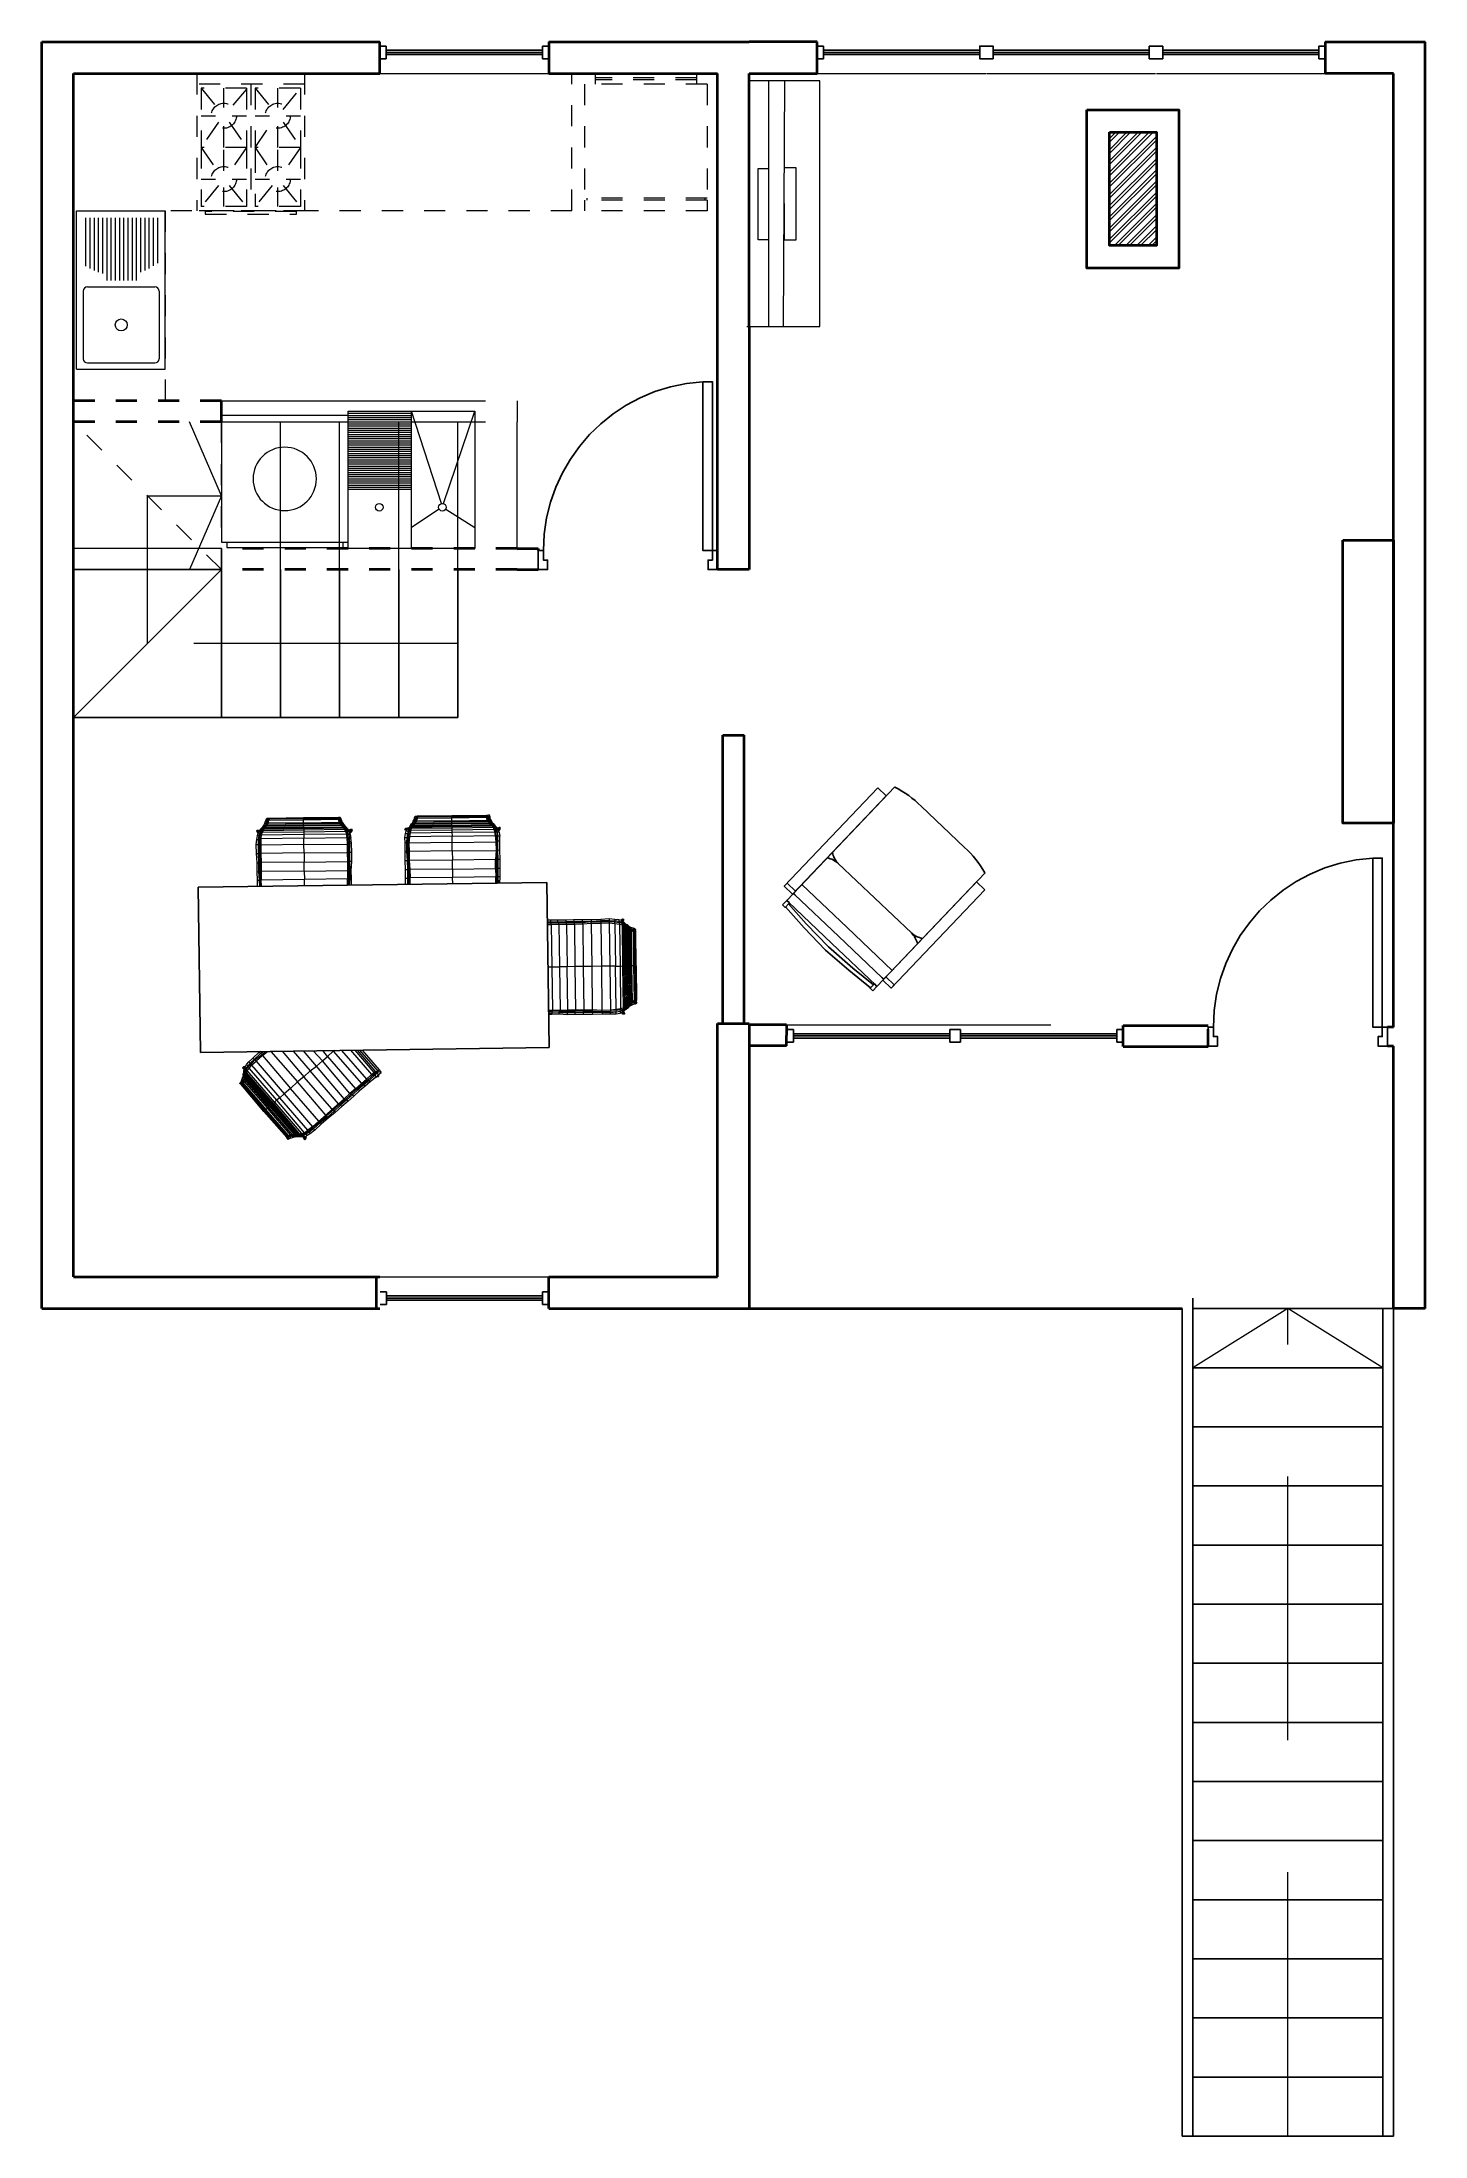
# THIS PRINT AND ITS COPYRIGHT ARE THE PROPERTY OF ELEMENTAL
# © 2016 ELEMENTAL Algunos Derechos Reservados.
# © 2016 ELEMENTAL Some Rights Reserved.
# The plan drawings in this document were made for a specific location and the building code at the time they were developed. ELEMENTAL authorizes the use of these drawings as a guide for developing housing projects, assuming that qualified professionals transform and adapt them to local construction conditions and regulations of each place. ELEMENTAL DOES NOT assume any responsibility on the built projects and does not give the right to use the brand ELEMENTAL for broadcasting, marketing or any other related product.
# Model space of a CAD drawing. Header units: metres. Extents: x -43.54 to -36.99, y -323.24 to -313.32.
import ezdxf

# ---------------------------------------------------------------- set-up
doc = ezdxf.new("R2010")
doc.units = ezdxf.units.M
doc.header["$LTSCALE"] = 5
doc.header["$MEASUREMENT"] = 0
doc.linetypes.add('DASHDOT', pattern=[1, 0.5, -0.25, 0, -0.25])
doc.linetypes.add('HIDDEN', pattern=[0.375, 0.25, -0.125])
doc.layers.get('0').update_dxf_attribs({"color": 30})
doc.layers.add('A-ANNO-SCRN', color=30, linetype='Continuous')
for name, color, linetype, lineweight in [('A-DOOR-FULL', 4, 'Continuous', 25), ('A-FLOR-OVHD', 3, 'HIDDEN', 18), ('A-FLOR-STRS', 4, 'Continuous', 25), ('A-FURN', 8, 'Continuous', 18), ('A-GLAZ-FULL', 4, 'Continuous', 25), ('A-WALL-FULL-EXTR', 7, 'Continuous', 35), ('A-WALL-FULL-INTR', 7, 'Continuous', 35)]:
    doc.layers.add(name, color=color, linetype=linetype, lineweight=lineweight)

# ---------------------------------------------------------------- blocks, each defined once
blk = doc.blocks.new('LAVADORA-PL')
for p, q in [((0, 0), (0, 0.6)), ((0, 0.6), (0.6, 0.6)), ((0.6, 0.6), (0.6, 0)), ((0.625, 0.575), (0.625, 0.025)), ((0.6, 0), (0, 0))]:
    blk.add_line(p, q)
for points in [[(0.6, 0.575), (0.625, 0.575)], [(0.6, 0.025), (0.625, 0.025)]]:
    blk.add_lwpolyline(points)
blk.add_circle((0.3, 0.3), 0.15)
blk = doc.blocks.new('DOOR-80')
for points in [[(-0.07, 0.89), (-0.07, 0.09), (-0.025, 0.09), (-0.025, 0.89), (-0.07, 0.89)], [(-0.825, 0.09), (-0.85, 0.09), (-0.85, 0), (-0.805, 0), (-0.805, 0.045), (-0.825, 0.045), (-0.825, 0.09)], [(-0.025, 0.09), (0, 0.09), (0, 0), (-0.045, 0), (-0.045, 0.045), (-0.025, 0.045), (-0.025, 0.09)]]:
    blk.add_lwpolyline(points)
at = {"linetype": 'HIDDEN'}
blk.add_arc((-0.0227, 0.0891), 0.8023, 93.38109, 179.93414, dxfattribs=at)
blk = doc.blocks.new('A$C3D68A567')
for p, q in [((0.353, 1.19), (0, 1.19)), ((0, 1.19), (0, 0)), ((0.176, 1.19), (0.17, 0)), ((0.249, 1.19), (0.176, 1.19)), ((0.249, 0), (0.249, 1.19)), ((0.173, 0.771), (0.114, 0.771)), ((0.114, 0.771), (0.114, 0.422)), ((0.173, 0.595), (0.173, 0.771)), ((0.249, 0.595), (0.249, 0.771)), ((0.249, 0.771), (0.299, 0.771)), ((0.299, 0.771), (0.299, 0.425)), ((0.114, 0.422), (0.172, 0.422)), ((0.299, 0.425), (0.249, 0.425)), ((0, 0), (0.341, 0)), ((0.17, 0), (0.249, 0))]:
    blk.add_line(p, q)
blk = doc.blocks.new('A$C08E36EE4')
for p, q in [((-27.99, 59.11), (-28.57, 59.11)), ((4.57, 59.11), (5.14, 59.11)), ((-28.57, 55.8), (-11.71, 55.8)), ((5.14, 55.8), (-11.71, 55.8)), ((-25.36, 44.89), (-11.71, 44.89)), ((1.93, 44.89), (-11.71, 44.89)), ((-19.81, 18.25), (-11.55, 18.25)), ((-3.62, 18.25), (-11.88, 18.25))]:
    blk.add_line(p, q)
for points in [[(-28.57, 63.41), (-27.58, 63.41), (-27.58, 61.76), (-28.57, 61.76)], [(5.14, 63.41), (4.15, 63.41), (4.15, 61.76), (5.14, 61.76)], [(-31.71, 22.71), (-28.57, 22.71), (-28.57, 59.44), (-31.71, 59.44)], [(-31.71, 59.44), (-28.57, 59.44), (-28.57, 58.26), (-31.71, 58.26)], [(8.29, 22.71), (5.14, 22.71), (5.14, 59.44), (8.29, 59.44)], [(8.29, 59.44), (5.14, 59.44), (5.14, 58.26), (8.29, 58.26)]]:
    blk.add_lwpolyline(points, close=True)
for points in [[(-27.58, 63.25), (-20.05, 63.87), (-11.71, 64.24)], [(-27.58, 62.09), (-20.42, 62.69), (-11.71, 63.08)], [(4.15, 63.25), (-3.38, 63.87), (-11.71, 64.24)], [(4.15, 62.09), (-3.01, 62.69), (-11.71, 63.08)], [(-28.57, 61.76), (-28.57, 19.4)], [(-11.71, 59.11), (-27.99, 59.11)], [(-27.98, 61.76), (-11.71, 61.76)], [(4.55, 61.76), (-11.71, 61.76)], [(-11.71, 59.11), (4.57, 59.11)], [(5.14, 61.76), (5.14, 19.4)]]:
    blk.add_lwpolyline(points)
for centre, radius, start, end in [((-25.08, 51.44), 6.56, 237.8862, 267.5576), ((1.65, 51.44), 6.56, 272.4424, 302.1138), ((-25.08, 38.33), 6.56, 92.4424, 122.1138), ((1.65, 38.33), 6.56, 57.8862, 87.5576), ((-20.57, 46.26), 28.02, 253.4121, 271.5567), ((-2.86, 46.26), 28.02, 268.4433, 286.5879)]:
    blk.add_arc(centre, radius, start, end)

msp = doc.modelspace()

# ---------------------------------------------------------------- hatches: boundary and pattern name
at = {"layer": 'A-ANNO-SCRN'}
h = msp.add_hatch(dxfattribs=at)
h.set_pattern_fill('ANSI32', color=256, scale=0.1)
h.paths.add_polyline_path([(-38.2656, -313.7529), (-38.4877, -313.7529), (-38.4877, -314.2889), (-38.2656, -314.2889)])

# ---------------------------------------------------------------- linework, layer by layer
msp.add_line((-40.3433, -315.8245), (-40.3433, -315.8245))
at = {"color": 7, "lineweight": 0}
for points in [[(-42.4988, -317.0441), (-42.4959, -317.0379), (-42.4898, -317.0379), (-42.4927, -317.044)], [(-42.4959, -317.0379), (-42.4929, -317.0348), (-42.4837, -317.0347), (-42.4898, -317.0379)], [(-42.4929, -317.0348), (-42.4869, -317.0256), (-42.4808, -317.0255), (-42.4837, -317.0347)], [(-42.4927, -317.044), (-42.4867, -317.0409), (-42.4896, -317.047)], [(-42.4898, -317.0379), (-42.4837, -317.0378), (-42.4867, -317.0409)], [(-42.4869, -317.0256), (-42.484, -317.0163), (-42.4779, -317.0163), (-42.4808, -317.0255)], [(-42.4776, -317.0377), (-42.4806, -317.0408), (-42.4867, -317.0409)], [(-42.484, -317.0163), (-42.481, -317.0102), (-42.4749, -317.0101), (-42.4779, -317.0163)], [(-42.4746, -317.0315), (-42.4776, -317.0377), (-42.4837, -317.0378)], [(-42.4837, -317.0347), (-42.4807, -317.0316), (-42.4837, -317.0378)], [(-42.4835, -317.0469), (-42.4806, -317.0408)], [(-42.481, -317.0102), (-42.4781, -317.001), (-42.475, -317.004), (-42.4749, -317.0101)], [(-42.4808, -317.0255), (-42.4777, -317.0255), (-42.4807, -317.0316)], [(-42.4777, -317.0255), (-42.4716, -317.0254), (-42.4746, -317.0315), (-42.4807, -317.0316)], [(-42.3036, -317.0444), (-42.3036, -317.0383), (-42.4806, -317.0408)], [(-42.4781, -317.001), (-42.4688, -317.0009), (-42.4688, -317.0039), (-42.475, -317.004)], [(-42.4779, -317.0163), (-42.4718, -317.0131), (-42.4777, -317.0255)], [(-42.3036, -317.0383), (-42.3037, -317.0353), (-42.4776, -317.0377)], [(-42.4749, -317.0101), (-42.4719, -317.007), (-42.4718, -317.0131)], [(-42.3037, -317.0353), (-42.3038, -317.0292), (-42.4746, -317.0315)], [(-42.4719, -317.007), (-42.4688, -317.0039)], [(-42.4719, -317.007), (-42.4657, -317.0069), (-42.4687, -317.0131), (-42.4718, -317.0131)], [(-42.4716, -317.0254), (-42.4687, -317.0131)], [(-42.3038, -317.0292), (-42.3038, -317.0231), (-42.4716, -317.0254)], [(-42.4688, -317.0009), (-42.3042, -316.9986), (-42.3041, -317.0017), (-42.4688, -317.0039)], [(-42.3038, -317.0231), (-42.304, -317.0108), (-42.4687, -317.0131)], [(-42.4657, -317.0069), (-42.4658, -317.0039)], [(-42.3041, -317.0017), (-42.3041, -317.0047), (-42.4657, -317.0069)], [(-42.3042, -316.9986), (-42.1394, -316.9964), (-42.1394, -316.9994), (-42.3041, -317.0017)], [(-42.3041, -317.0047), (-42.1424, -317.0025), (-42.1393, -317.0086), (-42.304, -317.0108)], [(-42.304, -317.0108), (-42.3041, -317.0047)], [(-42.3038, -317.0231), (-42.136, -317.0208), (-42.1329, -317.0269), (-42.3038, -317.0292)], [(-42.1329, -317.0269), (-42.1298, -317.0329), (-42.3037, -317.0353)], [(-42.1298, -317.0329), (-42.1236, -317.0359), (-42.3036, -317.0383)], [(-42.3036, -317.0444), (-42.1205, -317.0419), (-42.1174, -317.0449), (-42.3035, -317.0475)], [(-42.1394, -316.9994), (-42.1363, -317.0024), (-42.1424, -317.0025)], [(-42.1424, -317.0025), (-42.1424, -316.9995)], [(-42.1394, -316.9964), (-42.1303, -316.9962), (-42.1333, -316.9993), (-42.1394, -316.9994)], [(-42.1393, -317.0086), (-42.1362, -317.0085), (-42.1363, -317.0024)], [(-42.136, -317.0208), (-42.1393, -317.0086)], [(-42.1333, -316.9993), (-42.1332, -317.0054), (-42.1363, -317.0024)], [(-42.1332, -317.0054), (-42.1301, -317.0115), (-42.1362, -317.0085)], [(-42.1299, -317.0207), (-42.1362, -317.0085)], [(-42.1299, -317.0207), (-42.136, -317.0208)], [(-42.1303, -316.9962), (-42.1271, -317.0054), (-42.1332, -317.0054)], [(-42.1299, -317.0207), (-42.1268, -317.0268), (-42.1329, -317.0269)], [(-42.1271, -317.0054), (-42.124, -317.0114), (-42.1301, -317.0115)], [(-42.1301, -317.0115), (-42.1269, -317.0207)], [(-42.1269, -317.0207), (-42.1299, -317.0207)], [(-42.1268, -317.0268), (-42.1237, -317.0328), (-42.1298, -317.0329)], [(-42.1208, -317.0206), (-42.1269, -317.0207)], [(-42.1269, -317.0207), (-42.1237, -317.0298), (-42.1268, -317.0268)], [(-42.1208, -317.0206), (-42.124, -317.0114)], [(-42.1208, -317.0206), (-42.1146, -317.0297), (-42.1237, -317.0298)], [(-42.1237, -317.0298), (-42.1176, -317.0327), (-42.1237, -317.0328)], [(-42.1237, -317.0328), (-42.1206, -317.0358), (-42.1236, -317.0359)], [(-42.1205, -317.0419), (-42.1236, -317.0359)], [(-42.1176, -317.0327), (-42.1145, -317.0388), (-42.1206, -317.0358)], [(-42.1175, -317.0419), (-42.1206, -317.0358)], [(-42.1144, -317.0449), (-42.1175, -317.0419), (-42.1205, -317.0419)], [(-42.1146, -317.0297), (-42.1115, -317.0327), (-42.1176, -317.0327)], [(-42.1145, -317.0388), (-42.1114, -317.0418), (-42.1175, -317.0419)], [(-42.1115, -317.0327), (-42.1084, -317.0387), (-42.1145, -317.0388)], [(-42.1114, -317.0418), (-42.1082, -317.0479), (-42.1144, -317.0449)], [(-42.1084, -317.0387), (-42.1053, -317.0417), (-42.1114, -317.0418)], [(-42.1053, -317.0417), (-42.0991, -317.0477), (-42.1082, -317.0479)], [(-41.8031, -317.0437), (-41.8001, -317.0375), (-41.7941, -317.0375), (-41.797, -317.0436)], [(-41.8001, -317.0375), (-41.7971, -317.0344), (-41.788, -317.0343), (-41.7941, -317.0375)], [(-41.7971, -317.0344), (-41.7942, -317.0283), (-41.785, -317.0282), (-41.788, -317.0343)], [(-41.797, -317.0436), (-41.791, -317.0405), (-41.794, -317.0435)], [(-41.7942, -317.0283), (-41.7881, -317.0252), (-41.782, -317.0251), (-41.785, -317.0282)], [(-41.7941, -317.0375), (-41.788, -317.0374), (-41.791, -317.0405)], [(-41.791, -317.0405), (-41.7849, -317.0404), (-41.7879, -317.0435)], [(-41.7881, -317.0252), (-41.7852, -317.016), (-41.7791, -317.0159), (-41.782, -317.0251)], [(-41.788, -317.0343), (-41.785, -317.0312), (-41.788, -317.0374)], [(-41.788, -317.0374), (-41.7819, -317.0373), (-41.7849, -317.0404)], [(-41.7879, -317.0435), (-41.6018, -317.0409), (-41.6017, -317.047)], [(-41.7852, -317.016), (-41.7792, -317.0067), (-41.7731, -317.0066), (-41.7791, -317.0159)], [(-41.7759, -317.0281), (-41.7789, -317.0311), (-41.785, -317.0312)], [(-41.785, -317.0282), (-41.782, -317.0281), (-41.785, -317.0312)], [(-41.7849, -317.0404), (-41.6018, -317.0379), (-41.6018, -317.0409)], [(-41.7729, -317.0219), (-41.7759, -317.0281), (-41.782, -317.0281)], [(-41.782, -317.0251), (-41.776, -317.022), (-41.782, -317.0281)], [(-41.7819, -317.0373), (-41.7789, -317.0311)], [(-41.6018, -317.0379), (-41.6019, -317.0348), (-41.7819, -317.0373)], [(-41.7793, -317.0006), (-41.7764, -316.9914), (-41.7703, -316.9944), (-41.7732, -317.0005)], [(-41.7792, -317.0067), (-41.7793, -317.0006), (-41.7732, -317.0005), (-41.7731, -317.0066)], [(-41.7791, -317.0159), (-41.773, -317.0158), (-41.776, -317.022)], [(-41.6019, -317.0348), (-41.602, -317.0287), (-41.7789, -317.0311)], [(-41.7764, -316.9914), (-41.7642, -316.9912), (-41.7672, -316.9943), (-41.7703, -316.9944)], [(-41.773, -317.0158), (-41.77, -317.0158), (-41.7729, -317.0219), (-41.776, -317.022)], [(-41.602, -317.0287), (-41.602, -317.0257), (-41.7759, -317.0281)], [(-41.7732, -317.0005), (-41.7672, -316.9974), (-41.7701, -317.0035)], [(-41.7731, -317.0066), (-41.7701, -317.0035), (-41.773, -317.0158)], [(-41.602, -317.0257), (-41.6021, -317.0196), (-41.7729, -317.0219)], [(-41.7672, -316.9974), (-41.7641, -316.9973), (-41.764, -317.0034), (-41.7701, -317.0035)], [(-41.77, -317.0158), (-41.764, -317.0034)], [(-41.6021, -317.0196), (-41.6022, -317.0135), (-41.77, -317.0158)], [(-41.7642, -316.9912), (-41.6025, -316.989), (-41.6025, -316.9921), (-41.7672, -316.9943)], [(-41.7672, -316.9974), (-41.7672, -316.9943)], [(-41.7641, -316.9973), (-41.7642, -316.9943)], [(-41.6025, -316.9921), (-41.6024, -316.9951), (-41.7641, -316.9973)], [(-41.6022, -317.0135), (-41.6023, -317.0012), (-41.764, -317.0034)], [(-41.6025, -316.989), (-41.4377, -316.9867), (-41.4377, -316.9898), (-41.6025, -316.9921)], [(-41.6024, -316.9951), (-41.4377, -316.9928), (-41.4376, -316.9989), (-41.6023, -317.0012)], [(-41.6023, -317.0012), (-41.6024, -316.9951)], [(-41.6022, -317.0135), (-41.4344, -317.0112), (-41.4282, -317.0172), (-41.6021, -317.0196)], [(-41.4282, -317.0172), (-41.425, -317.0232), (-41.602, -317.0257)], [(-41.425, -317.0232), (-41.422, -317.0263), (-41.602, -317.0287)], [(-41.6019, -317.0348), (-41.4188, -317.0323), (-41.4157, -317.0353), (-41.6018, -317.0379)], [(-41.6018, -317.0409), (-41.4126, -317.0383), (-41.4065, -317.0443)], [(-41.4377, -316.9928), (-41.4407, -316.9898)], [(-41.4377, -316.9867), (-41.4256, -316.9866), (-41.4316, -316.9897), (-41.4377, -316.9898)], [(-41.4347, -316.9898), (-41.4346, -316.9928), (-41.4377, -316.9928)], [(-41.4376, -316.9989), (-41.4315, -316.9989), (-41.4346, -316.9928)], [(-41.4344, -317.0112), (-41.4376, -316.9989)], [(-41.4316, -316.9897), (-41.4315, -316.9958), (-41.4346, -316.9928)], [(-41.4283, -317.0111), (-41.4344, -317.0112)], [(-41.4256, -316.9866), (-41.4224, -316.9957), (-41.4315, -316.9958)], [(-41.4315, -316.9958), (-41.4284, -317.0019), (-41.4315, -316.9989)], [(-41.4283, -317.0111), (-41.4315, -316.9989)], [(-41.4224, -316.9957), (-41.4223, -317.0018), (-41.4284, -317.0019)], [(-41.4284, -317.0019), (-41.4252, -317.0111)], [(-41.4283, -317.0111), (-41.4251, -317.0171), (-41.4282, -317.0172)], [(-41.4252, -317.0111), (-41.4283, -317.0111)], [(-41.4161, -317.0109), (-41.4252, -317.0111)], [(-41.4252, -317.0111), (-41.419, -317.0201), (-41.4251, -317.0171)], [(-41.4251, -317.0171), (-41.422, -317.0232), (-41.425, -317.0232)], [(-41.4161, -317.0109), (-41.4223, -317.0018)], [(-41.419, -317.0201), (-41.4159, -317.0231), (-41.422, -317.0232)], [(-41.422, -317.0232), (-41.4159, -317.0262), (-41.422, -317.0263)], [(-41.4188, -317.0323), (-41.422, -317.0263)], [(-41.4161, -317.0109), (-41.4129, -317.02), (-41.419, -317.0201)], [(-41.4096, -317.0352), (-41.4127, -317.0322), (-41.4188, -317.0323)], [(-41.4129, -317.02), (-41.4098, -317.023), (-41.4159, -317.0231)], [(-41.4159, -317.0231), (-41.4128, -317.0292), (-41.4159, -317.0262)], [(-41.4127, -317.0322), (-41.4159, -317.0262)], [(-41.4157, -317.0353), (-41.4096, -317.0352), (-41.4066, -317.0382)], [(-41.4126, -317.0383), (-41.4157, -317.0353)], [(-41.4098, -317.023), (-41.4036, -317.029), (-41.4128, -317.0292)], [(-41.4128, -317.0292), (-41.4097, -317.0322), (-41.4127, -317.0322)], [(-41.4034, -317.0443), (-41.4066, -317.0382), (-41.4126, -317.0383)], [(-41.4036, -317.029), (-41.4005, -317.0321), (-41.4097, -317.0322)], [(-41.4097, -317.0322), (-41.4035, -317.0382), (-41.4096, -317.0352)], [(-41.4035, -317.0382), (-41.4004, -317.0412), (-41.4066, -317.0382)], [(-41.4005, -317.0321), (-41.3974, -317.0381), (-41.4035, -317.0382)], [(-41.4004, -317.0412), (-41.3973, -317.0472), (-41.4034, -317.0443)], [(-41.3974, -317.0381), (-41.3943, -317.0411), (-41.4004, -317.0412)], [(-41.3943, -317.0411), (-41.3881, -317.0471), (-41.3973, -317.0472)], [(-42.5282, -317.127), (-42.5255, -317.1024), (-42.5194, -317.1024), (-42.519, -317.1268)], [(-42.5276, -317.1697), (-42.5282, -317.127), (-42.519, -317.1268), (-42.5184, -317.1696)], [(-42.526, -317.0597), (-42.523, -317.0596)], [(-42.5199, -317.0596), (-42.526, -317.0597)], [(-42.5229, -317.0657), (-42.526, -317.0627), (-42.526, -317.0597)], [(-42.5229, -317.0689), (-42.526, -317.0627)], [(-42.5255, -317.1024), (-42.5227, -317.0841), (-42.5166, -317.084), (-42.5194, -317.1024)], [(-42.5199, -317.0596), (-42.523, -317.0596)], [(-42.5229, -317.0657), (-42.523, -317.0596)], [(-42.5168, -317.0657), (-42.523, -317.0596)], [(-42.5229, -317.0689), (-42.5229, -317.0657)], [(-42.5229, -317.0657), (-42.5198, -317.0719)], [(-42.5229, -317.0689), (-42.5198, -317.0719)], [(-42.5227, -317.0841), (-42.5198, -317.0719), (-42.5106, -317.0718), (-42.5166, -317.084)], [(-42.5199, -317.0596), (-42.5169, -317.0596), (-42.5138, -317.0626), (-42.5199, -317.0596), (-42.5199, -317.0596)], [(-42.5199, -317.0596), (-42.5138, -317.0626)], [(-42.5198, -317.0719), (-42.5138, -317.0626), (-42.5077, -317.0625), (-42.5106, -317.0718)], [(-42.5194, -317.1024), (-42.5133, -317.0992), (-42.5129, -317.1298)], [(-42.519, -317.1268), (-42.5129, -317.1298), (-42.5123, -317.1695)], [(-42.5166, -317.084), (-42.5105, -317.0809), (-42.5133, -317.0992)], [(-42.5138, -317.0626), (-42.5108, -317.0564), (-42.5017, -317.0563), (-42.5077, -317.0625)], [(-42.5133, -317.0992), (-42.5072, -317.0991), (-42.5068, -317.1297)], [(-42.5129, -317.1298), (-42.5068, -317.1297), (-42.5063, -317.1694), (-42.5123, -317.1695)], [(-42.5108, -317.0564), (-42.5078, -317.0533), (-42.4987, -317.0532), (-42.5017, -317.0563)], [(-42.5106, -317.0718), (-42.5046, -317.0686), (-42.5105, -317.0809)], [(-42.5105, -317.0809), (-42.5044, -317.0808), (-42.5072, -317.0991)], [(-42.5078, -317.0533), (-42.5018, -317.0472), (-42.4957, -317.0471)], [(-42.5077, -317.0625), (-42.5017, -317.0594), (-42.5046, -317.0686)], [(-42.3024, -317.1269), (-42.3028, -317.0963), (-42.5072, -317.0991)], [(-42.3019, -317.1666), (-42.3024, -317.1269), (-42.5068, -317.1297)], [(-42.5046, -317.0686), (-42.4985, -317.0685), (-42.5044, -317.0808)], [(-42.5044, -317.0808), (-42.3031, -317.0781), (-42.3028, -317.0963)], [(-42.5018, -317.0472), (-42.4988, -317.0441), (-42.4927, -317.044), (-42.4957, -317.0471)], [(-42.5017, -317.0563), (-42.4987, -317.0532), (-42.5017, -317.0594)], [(-42.5017, -317.0594), (-42.4956, -317.0593), (-42.4985, -317.0685)], [(-42.4987, -317.0532), (-42.4957, -317.0471)], [(-42.4926, -317.0501), (-42.4987, -317.0532), (-42.4926, -317.0501), (-42.4926, -317.0501)], [(-42.4987, -317.0532), (-42.4926, -317.0531), (-42.4956, -317.0593)], [(-42.4985, -317.0685), (-42.3033, -317.0659), (-42.3031, -317.0781)], [(-42.4896, -317.047), (-42.4957, -317.0471)], [(-42.4956, -317.0593), (-42.3034, -317.0566), (-42.3033, -317.0659)], [(-42.4926, -317.0501), (-42.4896, -317.047)], [(-42.4926, -317.0501), (-42.4896, -317.05), (-42.4926, -317.0531)], [(-42.4926, -317.0531), (-42.3035, -317.0505), (-42.3034, -317.0566)], [(-42.4896, -317.047), (-42.4835, -317.0469), (-42.4896, -317.05)], [(-42.4896, -317.05), (-42.3035, -317.0475), (-42.3035, -317.0505)], [(-42.3035, -317.0475), (-42.3036, -317.0444), (-42.4835, -317.0469)], [(-42.3035, -317.0505), (-42.1143, -317.0479), (-42.1112, -317.054)], [(-42.3034, -317.0566), (-42.1112, -317.054), (-42.105, -317.0631)], [(-42.3033, -317.0659), (-42.105, -317.0631), (-42.1018, -317.0753)], [(-42.3031, -317.0781), (-42.1018, -317.0753), (-42.0985, -317.0935)], [(-42.3028, -317.0963), (-42.0985, -317.0935), (-42.098, -317.1241)], [(-42.3024, -317.1269), (-42.098, -317.1241), (-42.0975, -317.1638)], [(-42.1174, -317.0449), (-42.1144, -317.0449), (-42.1082, -317.0479)], [(-42.1143, -317.0479), (-42.1174, -317.0449)], [(-42.1051, -317.0539), (-42.1082, -317.0479), (-42.1143, -317.0479)], [(-42.1019, -317.0631), (-42.1051, -317.0539), (-42.1112, -317.054)], [(-42.1051, -317.0509), (-42.1082, -317.0479), (-42.1051, -317.0509), (-42.1051, -317.0509)], [(-42.0991, -317.0477), (-42.0959, -317.0507), (-42.1051, -317.0509)], [(-42.1051, -317.0509), (-42.099, -317.0569), (-42.1051, -317.0539)], [(-42.0956, -317.0752), (-42.1019, -317.0631), (-42.105, -317.0631)], [(-42.099, -317.0569), (-42.0957, -317.0661), (-42.1019, -317.0631)], [(-42.0985, -317.0935), (-42.0923, -317.0935), (-42.0956, -317.0752), (-42.1018, -317.0753)], [(-42.0959, -317.0507), (-42.0928, -317.0568), (-42.099, -317.0569)], [(-42.0913, -317.1637), (-42.0919, -317.124), (-42.098, -317.1241)], [(-42.0928, -317.0568), (-42.0866, -317.0659), (-42.0957, -317.0661)], [(-42.0894, -317.0782), (-42.0957, -317.0661)], [(-42.0894, -317.0782), (-42.0956, -317.0752)], [(-42.0894, -317.0782), (-42.0861, -317.0964), (-42.0923, -317.0935)], [(-42.0919, -317.124), (-42.0923, -317.0935)], [(-42.0852, -317.1636), (-42.0858, -317.1209), (-42.0919, -317.124)], [(-42.0867, -317.0567), (-42.0897, -317.0598)], [(-42.0833, -317.0781), (-42.0894, -317.0782)], [(-42.0867, -317.0567), (-42.0806, -317.0566), (-42.0866, -317.0629)], [(-42.0836, -317.0567), (-42.0867, -317.0567)], [(-42.0806, -317.0566), (-42.0775, -317.0566), (-42.0866, -317.0659)], [(-42.0833, -317.0781), (-42.0866, -317.0659)], [(-42.0833, -317.0781), (-42.08, -317.0963), (-42.0861, -317.0964)], [(-42.0858, -317.1209), (-42.0861, -317.0964)], [(-42.0761, -317.1635), (-42.0767, -317.1208), (-42.0858, -317.1209)], [(-42.0836, -317.0567), (-42.0806, -317.0536), (-42.0806, -317.0566)], [(-42.0775, -317.0566), (-42.0745, -317.0596), (-42.0835, -317.0689)], [(-42.0745, -317.0596), (-42.0774, -317.0658), (-42.0834, -317.072)], [(-42.0806, -317.0536), (-42.0745, -317.0535), (-42.0775, -317.0566)], [(-42.0767, -317.1208), (-42.08, -317.0963)], [(-42.0775, -317.0628), (-42.0745, -317.0596), (-42.0745, -317.0535)], [(-42.0774, -317.0658), (-42.0775, -317.0628)], [(-42.0745, -317.0596), (-42.0744, -317.0596)], [(-41.8213, -317.0561), (-41.8244, -317.0531), (-41.8214, -317.05), (-41.8213, -317.0561), (-41.8213, -317.0561)], [(-41.8181, -317.0592), (-41.8213, -317.0593), (-41.8244, -317.0531)], [(-41.8239, -317.0928), (-41.8211, -317.0745), (-41.8118, -317.0744), (-41.8146, -317.0927)], [(-41.8235, -317.1173), (-41.8239, -317.0928), (-41.8146, -317.0927), (-41.8173, -317.1172)], [(-41.8229, -317.1601), (-41.8235, -317.1173), (-41.8173, -317.1172), (-41.8168, -317.16)], [(-41.8183, -317.05), (-41.8152, -317.0499), (-41.8214, -317.05)], [(-41.8214, -317.05), (-41.8213, -317.05)], [(-41.8151, -317.056), (-41.8214, -317.05)], [(-41.8183, -317.05), (-41.8214, -317.05)], [(-41.8181, -317.0592), (-41.8213, -317.0561)], [(-41.8213, -317.0561), (-41.8181, -317.0623)], [(-41.8211, -317.0745), (-41.8181, -317.0623), (-41.809, -317.0621), (-41.8118, -317.0744)], [(-41.8183, -317.05), (-41.8122, -317.0499), (-41.8121, -317.0529), (-41.8152, -317.0499)], [(-41.8181, -317.0623), (-41.8121, -317.0529), (-41.803, -317.0528), (-41.809, -317.0621)], [(-41.8181, -317.0592), (-41.8181, -317.0623)], [(-41.8173, -317.1172), (-41.8112, -317.1202), (-41.8107, -317.1599)], [(-41.8152, -317.0499), (-41.8121, -317.0529)], [(-41.8146, -317.0927), (-41.8086, -317.0896), (-41.8112, -317.1202)], [(-41.8121, -317.0529), (-41.8092, -317.0468), (-41.8, -317.0467), (-41.803, -317.0528)], [(-41.8118, -317.0744), (-41.8058, -317.0712), (-41.8086, -317.0896)], [(-41.8112, -317.1202), (-41.8051, -317.1201), (-41.8046, -317.1598), (-41.8107, -317.1599)], [(-41.8092, -317.0468), (-41.8031, -317.0437), (-41.797, -317.0436), (-41.8, -317.0467)], [(-41.809, -317.0621), (-41.8029, -317.059), (-41.8058, -317.0712)], [(-41.8086, -317.0896), (-41.8025, -317.0895), (-41.8051, -317.1201)], [(-41.8058, -317.0712), (-41.7997, -317.0712), (-41.8025, -317.0895)], [(-41.6002, -317.157), (-41.6007, -317.1173), (-41.8051, -317.1201)], [(-41.803, -317.0528), (-41.8, -317.0497), (-41.8029, -317.059)], [(-41.8029, -317.059), (-41.7968, -317.0589), (-41.7997, -317.0712)], [(-41.6007, -317.1173), (-41.6012, -317.0867), (-41.8025, -317.0895)], [(-41.8, -317.0467), (-41.794, -317.0435), (-41.8, -317.0497)], [(-41.8, -317.0497), (-41.7939, -317.0496), (-41.7968, -317.0589)], [(-41.7997, -317.0712), (-41.6014, -317.0684), (-41.6012, -317.0867)], [(-41.7968, -317.0589), (-41.6016, -317.0562), (-41.6014, -317.0684)], [(-41.794, -317.0435), (-41.7879, -317.0435), (-41.7939, -317.0496)], [(-41.7939, -317.0496), (-41.6017, -317.047), (-41.6016, -317.0562)], [(-41.6017, -317.047), (-41.4065, -317.0443), (-41.4033, -317.0535)], [(-41.6016, -317.0562), (-41.4033, -317.0535), (-41.4001, -317.0657)], [(-41.6014, -317.0684), (-41.4001, -317.0657), (-41.3968, -317.0839)], [(-41.6012, -317.0867), (-41.3968, -317.0839), (-41.3933, -317.1144)], [(-41.6007, -317.1173), (-41.3933, -317.1144), (-41.3928, -317.1542)], [(-41.3972, -317.0534), (-41.4034, -317.0443), (-41.4065, -317.0443)], [(-41.394, -317.0656), (-41.3972, -317.0534), (-41.4033, -317.0535)], [(-41.3968, -317.0839), (-41.3907, -317.0838), (-41.394, -317.0656), (-41.4001, -317.0657)], [(-41.3973, -317.0472), (-41.3911, -317.0564), (-41.3972, -317.0534)], [(-41.3878, -317.0685), (-41.394, -317.0656)], [(-41.3867, -317.1541), (-41.3872, -317.1144), (-41.3933, -317.1144)], [(-41.3881, -317.0471), (-41.385, -317.0563), (-41.3911, -317.0564)], [(-41.3878, -317.0685), (-41.3911, -317.0564)], [(-41.3878, -317.0685), (-41.3846, -317.0868), (-41.3907, -317.0838)], [(-41.3872, -317.1144), (-41.3907, -317.0838)], [(-41.3787, -317.0684), (-41.3878, -317.0685)], [(-41.3836, -317.154), (-41.3842, -317.1113), (-41.3872, -317.1144)], [(-41.382, -317.047), (-41.3851, -317.0501)], [(-41.382, -317.047), (-41.379, -317.047), (-41.385, -317.0533)], [(-41.379, -317.047), (-41.376, -317.047), (-41.385, -317.0563)], [(-41.3787, -317.0684), (-41.385, -317.0563)], [(-41.3787, -317.0684), (-41.3754, -317.0867), (-41.3846, -317.0868)], [(-41.3842, -317.1113), (-41.3846, -317.0868)], [(-41.3745, -317.1539), (-41.3751, -317.1111), (-41.3842, -317.1113)], [(-41.382, -317.047), (-41.376, -317.0439), (-41.379, -317.047)], [(-41.382, -317.047), (-41.382, -317.047)], [(-41.376, -317.047), (-41.3729, -317.05), (-41.3819, -317.0593)], [(-41.3729, -317.05), (-41.3758, -317.0562), (-41.3818, -317.0624)], [(-41.376, -317.0439), (-41.3729, -317.0439), (-41.376, -317.047)], [(-41.3758, -317.0562), (-41.3728, -317.0531)], [(-41.3751, -317.1111), (-41.3754, -317.0867)], [(-41.3728, -317.0531), (-41.3729, -317.05), (-41.3729, -317.0439)], [(-41.3729, -317.05), (-41.3728, -317.05)], [(-42.5239, -317.2124), (-42.5276, -317.1697), (-42.5184, -317.1696), (-42.5179, -317.2124)], [(-42.5234, -317.2551), (-42.5239, -317.2124), (-42.5179, -317.2124), (-42.5173, -317.255)], [(-42.5184, -317.1696), (-42.5123, -317.1695), (-42.5118, -317.2123)], [(-42.5179, -317.2124), (-42.5118, -317.2123), (-42.5112, -317.2549)], [(-42.5063, -317.1694), (-42.5057, -317.2122), (-42.5118, -317.2123)], [(-42.5057, -317.2122), (-42.5051, -317.2549), (-42.5112, -317.2549)], [(-42.3019, -317.1666), (-42.5063, -317.1694)], [(-42.3019, -317.1666), (-42.3013, -317.2094), (-42.5057, -317.2122)], [(-42.3019, -317.1666), (-42.0975, -317.1638), (-42.0969, -317.2066)], [(-42.3013, -317.2094), (-42.0969, -317.2066), (-42.0963, -317.2492)], [(-42.3007, -317.252), (-42.3013, -317.2094)], [(-42.0907, -317.2065), (-42.0913, -317.1637), (-42.0975, -317.1638)], [(-42.0901, -317.2492), (-42.0907, -317.2065), (-42.0969, -317.2066)], [(-42.0846, -317.2064), (-42.0852, -317.1636), (-42.0913, -317.1637)], [(-42.084, -317.2491), (-42.0846, -317.2064), (-42.0907, -317.2065)], [(-42.0755, -317.2063), (-42.0761, -317.1635), (-42.0852, -317.1636)], [(-42.078, -317.249), (-42.0755, -317.2063), (-42.0846, -317.2064)], [(-41.8224, -317.2028), (-41.8229, -317.1601), (-41.8168, -317.16), (-41.8131, -317.2027)], [(-41.8218, -317.2455), (-41.8224, -317.2028), (-41.8131, -317.2027), (-41.8125, -317.2454)], [(-41.8168, -317.16), (-41.8107, -317.1599), (-41.8101, -317.2026)], [(-41.8131, -317.2027), (-41.8101, -317.2026), (-41.8064, -317.2453)], [(-41.8046, -317.1598), (-41.804, -317.2026), (-41.8101, -317.2026)], [(-41.804, -317.2026), (-41.8003, -317.2452), (-41.8064, -317.2453)], [(-41.6002, -317.157), (-41.8046, -317.1598)], [(-41.6002, -317.157), (-41.5996, -317.1998), (-41.804, -317.2026)], [(-41.6002, -317.157), (-41.3928, -317.1542), (-41.3952, -317.197), (-41.5996, -317.1998)], [(-41.599, -317.2424), (-41.5996, -317.1998)], [(-41.599, -317.2424), (-41.3946, -317.2396), (-41.3941, -317.2793), (-41.5985, -317.2821)], [(-41.3886, -317.2395), (-41.3891, -317.1969), (-41.3952, -317.197)], [(-41.3946, -317.2396), (-41.3952, -317.197)], [(-41.388, -317.2792), (-41.3886, -317.2395), (-41.3946, -317.2396)], [(-41.3891, -317.1969), (-41.3867, -317.1541), (-41.3928, -317.1542)], [(-41.3825, -317.2395), (-41.383, -317.1968), (-41.3891, -317.1969)], [(-41.3819, -317.2792), (-41.3825, -317.2395), (-41.3886, -317.2395)], [(-41.383, -317.1968), (-41.3836, -317.154), (-41.3867, -317.1541)], [(-41.3739, -317.1967), (-41.3745, -317.1539), (-41.3836, -317.154)], [(-41.3733, -317.2393), (-41.3739, -317.1967), (-41.383, -317.1968)], [(-41.3728, -317.279), (-41.3733, -317.2393), (-41.3825, -317.2395)], [(-41.1419, -318.0883), (-42.7923, -318.1109), (-42.8031, -317.3292), (-41.1526, -317.3066), (-41.1419, -318.0883), (-41.1419, -318.0883)], [(-41.1526, -317.3066), (-42.8031, -317.3292)], [(-42.8031, -317.3292), (-42.7923, -318.1109)], [(-42.5228, -317.2948), (-42.5234, -317.2551), (-42.5173, -317.255), (-42.5137, -317.2947)], [(-42.5224, -317.3254), (-42.5228, -317.2948), (-42.5137, -317.2947), (-42.5133, -317.3253)], [(-42.5173, -317.255), (-42.5112, -317.2549), (-42.5106, -317.2946)], [(-42.5137, -317.2947), (-42.5106, -317.2946), (-42.5102, -317.3252)], [(-42.5051, -317.2549), (-42.5045, -317.2946), (-42.5106, -317.2946)], [(-42.3007, -317.252), (-42.5051, -317.2549)], [(-42.3007, -317.252), (-42.3002, -317.2918), (-42.5045, -317.2946)], [(-42.5041, -317.3251), (-42.5045, -317.2946)], [(-42.3007, -317.252), (-42.0963, -317.2492), (-42.0958, -317.289), (-42.3002, -317.2918)], [(-42.2997, -317.3223), (-42.3002, -317.2918)], [(-42.0896, -317.2889), (-42.0901, -317.2492), (-42.0963, -317.2492)], [(-42.0892, -317.3194), (-42.0896, -317.2889), (-42.0958, -317.289)], [(-42.0954, -317.3195), (-42.0958, -317.289)], [(-42.0835, -317.2888), (-42.084, -317.2491), (-42.0901, -317.2492)], [(-42.0861, -317.3194), (-42.0835, -317.2888), (-42.0896, -317.2889)], [(-42.0774, -317.2887), (-42.078, -317.249), (-42.084, -317.2491)], [(-42.077, -317.3193), (-42.0774, -317.2887), (-42.0835, -317.2888)], [(-41.8212, -317.2852), (-41.8218, -317.2455), (-41.8125, -317.2454), (-41.812, -317.2851)], [(-41.8208, -317.3158), (-41.8212, -317.2852), (-41.812, -317.2851), (-41.8116, -317.3156)], [(-41.8125, -317.2454), (-41.8064, -317.2453), (-41.8059, -317.285)], [(-41.812, -317.2851), (-41.8059, -317.285), (-41.8055, -317.3155)], [(-41.8003, -317.2452), (-41.7998, -317.2849), (-41.8059, -317.285)], [(-41.599, -317.2424), (-41.8003, -317.2452)], [(-41.599, -317.2424), (-41.5985, -317.2821), (-41.7998, -317.2849)], [(-41.7994, -317.3155), (-41.7998, -317.2849)], [(-41.5981, -317.3127), (-41.5985, -317.2821)], [(-41.3876, -317.3098), (-41.388, -317.2792), (-41.3941, -317.2793)], [(-41.3937, -317.3099), (-41.3941, -317.2793)], [(-41.3815, -317.3097), (-41.3819, -317.2792), (-41.388, -317.2792)], [(-41.3754, -317.3096), (-41.3728, -317.279), (-41.3819, -317.2792)], [(-41.1419, -318.0883), (-41.1526, -317.3066)], [(-41.1502, -317.4837), (-41.135, -317.4835), (-41.1349, -317.4927)], [(-41.1501, -317.4929), (-41.1349, -317.4927), (-41.1317, -317.4987), (-41.15, -317.499)], [(-41.1499, -317.5051), (-41.1316, -317.5048), (-41.1289, -317.7063)], [(-41.135, -317.4835), (-41.1015, -317.4831), (-41.1013, -317.4922)], [(-41.1349, -317.4927), (-41.1013, -317.4922), (-41.0951, -317.4982), (-41.1317, -317.4987)], [(-41.1316, -317.5048), (-41.1317, -317.4987)], [(-41.1316, -317.5048), (-41.0951, -317.5043), (-41.0923, -317.7058)], [(-41.1015, -317.4831), (-41.0617, -317.4825), (-41.0616, -317.4916)], [(-41.1013, -317.4922), (-41.0616, -317.4916), (-41.0585, -317.4977), (-41.0951, -317.4982)], [(-41.0951, -317.5043), (-41.0951, -317.4982)], [(-41.0951, -317.5043), (-41.0584, -317.5038), (-41.0556, -317.7053)], [(-41.0617, -317.4825), (-41.0252, -317.482), (-41.025, -317.4911)], [(-41.0616, -317.4916), (-41.025, -317.4911), (-41.0219, -317.4972), (-41.0585, -317.4977)], [(-41.0584, -317.5038), (-41.0585, -317.4977)], [(-41.0584, -317.5038), (-41.0218, -317.5033), (-41.0191, -317.7048)], [(-41.0252, -317.482), (-40.9856, -317.4815), (-40.9854, -317.4906)], [(-41.025, -317.4911), (-40.9854, -317.4906), (-40.9823, -317.4967), (-41.0219, -317.4972)], [(-41.0218, -317.5033), (-41.0219, -317.4972)], [(-41.0218, -317.5033), (-40.9822, -317.5028), (-40.9794, -317.7043)], [(-40.9856, -317.4815), (-40.9428, -317.4809), (-40.9427, -317.49)], [(-40.9854, -317.4906), (-40.9427, -317.49), (-40.9426, -317.4931), (-40.9823, -317.4967)], [(-40.9822, -317.5028), (-40.9823, -317.4967)], [(-40.9822, -317.5028), (-40.9425, -317.4992), (-40.9397, -317.7037)], [(-40.9428, -317.4809), (-40.8971, -317.4802), (-40.897, -317.4863)], [(-40.9427, -317.49), (-40.897, -317.4863), (-40.8969, -317.4924)], [(-40.8969, -317.4924), (-40.9426, -317.4931)], [(-40.9425, -317.4992), (-40.9426, -317.4931)], [(-40.9425, -317.4992), (-40.8968, -317.4985), (-40.894, -317.7031)], [(-40.8971, -317.4802), (-40.8574, -317.4766), (-40.8573, -317.4858)], [(-40.897, -317.4863), (-40.8573, -317.4858), (-40.8572, -317.4919)], [(-40.8572, -317.4919), (-40.8969, -317.4924), (-40.8968, -317.4985)], [(-40.8968, -317.4985), (-40.8571, -317.498), (-40.8543, -317.7025)], [(-40.8574, -317.4766), (-40.8299, -317.4793), (-40.8298, -317.4885)], [(-40.8573, -317.4858), (-40.8298, -317.4885), (-40.8297, -317.4946)], [(-40.8296, -317.5007), (-40.8297, -317.4946), (-40.8572, -317.4919), (-40.8571, -317.498)], [(-40.8571, -317.498), (-40.8296, -317.5007), (-40.8269, -317.7022)], [(-40.8299, -317.4793), (-40.8116, -317.4821), (-40.8115, -317.4913), (-40.8298, -317.4885)], [(-40.8115, -317.4913), (-40.8084, -317.4973), (-40.8297, -317.4946)], [(-40.8296, -317.5007), (-40.8083, -317.5034), (-40.8056, -317.7019)], [(-40.8116, -317.4821), (-40.7994, -317.485), (-40.7993, -317.4941), (-40.8115, -317.4913)], [(-40.7993, -317.4941), (-40.7961, -317.5002), (-40.8084, -317.4973)], [(-40.8083, -317.5034), (-40.8084, -317.4973)], [(-40.8083, -317.5034), (-40.796, -317.5063), (-40.7934, -317.7017)], [(-40.7994, -317.485), (-40.8024, -317.485)], [(-40.7964, -317.4819), (-40.7994, -317.485)], [(-40.7933, -317.4819), (-40.7994, -317.485), (-40.7933, -317.4819), (-40.7933, -317.4819)], [(-40.7994, -317.485), (-40.7932, -317.491), (-40.7931, -317.5002), (-40.7993, -317.4941)], [(-40.7964, -317.4819), (-40.7934, -317.4788), (-40.7933, -317.4819)], [(-40.7933, -317.4819), (-40.7903, -317.4818), (-40.7963, -317.488)], [(-40.796, -317.5063), (-40.7961, -317.5002)], [(-40.7931, -317.5002), (-40.79, -317.5032), (-40.7961, -317.5002)], [(-40.796, -317.5063), (-40.7899, -317.5093), (-40.7873, -317.7016)], [(-40.7934, -317.4788), (-40.7871, -317.4818), (-40.7903, -317.4818)], [(-40.7903, -317.4818), (-40.7902, -317.4879), (-40.7932, -317.491)], [(-40.7932, -317.491), (-40.787, -317.494), (-40.7868, -317.5031), (-40.7931, -317.5002)], [(-40.7902, -317.4879), (-40.7871, -317.4848)], [(-40.7902, -317.491), (-40.7871, -317.4848)], [(-40.7902, -317.491), (-40.7902, -317.4879)], [(-40.7902, -317.491), (-40.7901, -317.491)], [(-40.7868, -317.5031), (-40.7837, -317.5092), (-40.79, -317.5032)], [(-40.7899, -317.5093), (-40.79, -317.5032)], [(-40.7899, -317.5093), (-40.7836, -317.5153), (-40.7811, -317.7015)], [(-40.7871, -317.4848), (-40.7871, -317.4818)], [(-40.787, -317.494), (-40.7808, -317.5), (-40.7807, -317.5061), (-40.7868, -317.5031)], [(-40.7807, -317.5061), (-40.7776, -317.5121), (-40.7837, -317.5092)], [(-40.7836, -317.5153), (-40.7837, -317.5092)], [(-40.7836, -317.5153), (-40.7775, -317.5182), (-40.775, -317.7015)], [(-40.7808, -317.5), (-40.7777, -317.503), (-40.7776, -317.5091), (-40.7807, -317.5061)], [(-40.7777, -317.503), (-40.7716, -317.506), (-40.7714, -317.5151), (-40.7776, -317.5091)], [(-40.7776, -317.5091), (-40.7745, -317.5151), (-40.7776, -317.5121)], [(-40.7775, -317.5182), (-40.7776, -317.5121)], [(-40.7775, -317.5182), (-40.7744, -317.5212), (-40.7719, -317.7014)], [(-40.7744, -317.5212), (-40.7745, -317.5151)], [(-40.7714, -317.5151), (-40.7714, -317.5181), (-40.7745, -317.5151)], [(-40.7744, -317.5212), (-40.7713, -317.5242), (-40.7689, -317.7014)], [(-40.7716, -317.506), (-40.7685, -317.509), (-40.7684, -317.5181), (-40.7714, -317.5151)], [(-40.7713, -317.5242), (-40.7714, -317.5181)], [(-40.7684, -317.5181), (-40.7653, -317.5211), (-40.7714, -317.5181)], [(-40.7713, -317.5242), (-40.7652, -317.5273), (-40.7628, -317.7013)], [(-40.7685, -317.509), (-40.7623, -317.515), (-40.7622, -317.5211), (-40.7684, -317.5181)], [(-40.7652, -317.5273), (-40.7653, -317.5211)], [(-40.7622, -317.5211), (-40.7591, -317.5241), (-40.7653, -317.5211)], [(-40.7652, -317.5273), (-40.759, -317.5303), (-40.7567, -317.7012)], [(-40.7623, -317.515), (-40.7562, -317.5179), (-40.7561, -317.524), (-40.7622, -317.5211)], [(-40.7561, -317.524), (-40.7529, -317.5302), (-40.7591, -317.5241)], [(-40.759, -317.5303), (-40.7591, -317.5241)], [(-40.759, -317.5303), (-40.7529, -317.5332), (-40.7506, -317.7011)], [(-40.7562, -317.5179), (-40.7439, -317.5208), (-40.7438, -317.5301), (-40.7561, -317.524)], [(-40.7438, -317.5301), (-40.7438, -317.5331), (-40.7529, -317.5302)], [(-40.7529, -317.5332), (-40.7529, -317.5302)], [(-40.7529, -317.5332), (-40.7437, -317.5392), (-40.7415, -317.701)], [(-40.7439, -317.5208), (-40.7378, -317.5238), (-40.7377, -317.53), (-40.7438, -317.5301)], [(-40.7377, -317.53), (-40.7376, -317.5361), (-40.7438, -317.5331)], [(-40.7437, -317.5392), (-40.7438, -317.5331)], [(-40.7437, -317.5392), (-40.7376, -317.5391), (-40.7354, -317.7009)], [(-40.7378, -317.5238), (-40.7317, -317.5268), (-40.7346, -317.533), (-40.7377, -317.53)], [(-40.7376, -317.5361), (-40.7346, -317.536)], [(-40.7376, -317.5391), (-40.7376, -317.5361)], [(-40.7345, -317.5391), (-40.7376, -317.5391)], [(-40.7346, -317.533), (-40.7346, -317.536)], [(-40.7323, -317.7009), (-40.7346, -317.536), (-40.7315, -317.539)], [(-40.7315, -317.539), (-40.7317, -317.5268)], [(-40.7293, -317.7008), (-40.7315, -317.539)], [(-41.1472, -317.7066), (-41.1289, -317.7063), (-41.1261, -317.9109)], [(-41.1289, -317.7063), (-41.0923, -317.7058), (-41.0895, -317.9104)], [(-41.0528, -317.9099), (-41.0556, -317.7053), (-41.0923, -317.7058)], [(-41.0191, -317.7048), (-41.0556, -317.7053)], [(-40.9794, -317.7043), (-41.0191, -317.7048), (-41.0163, -317.9094)], [(-40.9397, -317.7037), (-40.9794, -317.7043), (-40.9766, -317.9088)], [(-40.894, -317.7031), (-40.9397, -317.7037), (-40.9369, -317.9083)], [(-40.8543, -317.7025), (-40.894, -317.7031), (-40.8912, -317.9107)], [(-40.8241, -317.9067), (-40.8269, -317.7022), (-40.8543, -317.7025), (-40.8515, -317.9102)], [(-40.8269, -317.7022), (-40.8056, -317.7019), (-40.8028, -317.9034)], [(-40.8056, -317.7019), (-40.7934, -317.7017), (-40.7906, -317.9002)], [(-40.7934, -317.7017), (-40.7873, -317.7016), (-40.7846, -317.897)], [(-40.7873, -317.7016), (-40.7811, -317.7015), (-40.7785, -317.8909)], [(-40.7811, -317.7015), (-40.775, -317.7015), (-40.7724, -317.8877)], [(-40.7719, -317.7014), (-40.775, -317.7015)], [(-40.7719, -317.7014), (-40.7694, -317.8846), (-40.7724, -317.8877)], [(-40.7689, -317.7014), (-40.7719, -317.7014)], [(-40.7628, -317.7013), (-40.7689, -317.7014), (-40.7664, -317.8816), (-40.7694, -317.8846)], [(-40.7567, -317.7012), (-40.7628, -317.7013), (-40.7604, -317.8784), (-40.7664, -317.8816)], [(-40.7506, -317.7011), (-40.7567, -317.7012), (-40.7543, -317.8753), (-40.7604, -317.8784)], [(-40.7415, -317.701), (-40.7506, -317.7011), (-40.7483, -317.8722), (-40.7543, -317.8753)], [(-40.7354, -317.7009), (-40.7415, -317.701), (-40.7392, -317.8659), (-40.7483, -317.8722)], [(-40.7354, -317.7009), (-40.7331, -317.8659), (-40.7392, -317.8659)], [(-40.7323, -317.7009), (-40.7354, -317.7009)], [(-40.7293, -317.7008), (-40.727, -317.8658), (-40.7301, -317.8658), (-40.7323, -317.7009), (-40.7293, -317.7008), (-40.7293, -317.7008)], [(-41.1444, -317.9111), (-41.1261, -317.9109), (-41.126, -317.9171), (-41.1443, -317.9173)], [(-41.1442, -317.9234), (-41.1289, -317.9232), (-41.1289, -317.9293)], [(-41.1441, -317.9295), (-41.1289, -317.9293)], [(-41.1289, -317.9232), (-41.126, -317.9171)], [(-41.1289, -317.9232), (-41.0954, -317.9227), (-41.0953, -317.9288)], [(-41.1289, -317.9293), (-41.0953, -317.9288)], [(-41.1261, -317.9109), (-41.0895, -317.9104), (-41.0894, -317.9166), (-41.126, -317.9171)], [(-41.0954, -317.9227), (-41.0894, -317.9166)], [(-41.0954, -317.9227), (-41.0557, -317.9222), (-41.0556, -317.9313)], [(-41.0953, -317.9288), (-41.0556, -317.9313)], [(-41.0895, -317.9104), (-41.0528, -317.9099), (-41.0527, -317.9161)], [(-41.0894, -317.9166), (-41.0527, -317.9161)], [(-41.0557, -317.9222), (-41.0527, -317.9161)], [(-41.0557, -317.9222), (-41.0191, -317.9217), (-41.019, -317.9308)], [(-41.0556, -317.9313), (-41.019, -317.9308)], [(-41.0528, -317.9099), (-41.0163, -317.9094), (-41.0162, -317.9156)], [(-41.0527, -317.9161), (-41.0162, -317.9156)], [(-41.0191, -317.9217), (-41.0162, -317.9156)], [(-41.0191, -317.9217), (-40.9795, -317.9211), (-40.9794, -317.9303)], [(-41.019, -317.9308), (-40.9794, -317.9303)], [(-41.0163, -317.9094), (-40.9766, -317.9088), (-40.9766, -317.915)], [(-41.0162, -317.9156), (-40.9766, -317.915)], [(-40.9795, -317.9211), (-40.9766, -317.915)], [(-40.9795, -317.9211), (-40.9368, -317.9206), (-40.9366, -317.9297)], [(-40.9794, -317.9303), (-40.9366, -317.9297)], [(-40.9766, -317.9088), (-40.9369, -317.9083), (-40.9368, -317.9145)], [(-40.9766, -317.915), (-40.9368, -317.9145)], [(-40.9369, -317.9083), (-40.8912, -317.9107), (-40.8911, -317.9169)], [(-40.9368, -317.9145), (-40.8911, -317.9169)], [(-40.9368, -317.9206), (-40.9368, -317.9145)], [(-40.9368, -317.9206), (-40.891, -317.9199), (-40.8909, -317.9291)], [(-40.9366, -317.9297), (-40.8909, -317.9291)], [(-40.8912, -317.9107), (-40.8515, -317.9102), (-40.8514, -317.9163)], [(-40.8911, -317.9169), (-40.8514, -317.9163)], [(-40.891, -317.9199), (-40.8911, -317.9169)], [(-40.891, -317.9199), (-40.8513, -317.9224), (-40.8514, -317.9163)], [(-40.8909, -317.9291), (-40.8512, -317.9285), (-40.8513, -317.9224)], [(-40.8515, -317.9102), (-40.8241, -317.9067), (-40.824, -317.9129)], [(-40.8514, -317.9163), (-40.824, -317.9129)], [(-40.8513, -317.9224), (-40.8239, -317.919), (-40.824, -317.9129)], [(-40.8512, -317.9285), (-40.8238, -317.9282), (-40.8239, -317.919)], [(-40.8241, -317.9067), (-40.8028, -317.9034), (-40.8027, -317.9095), (-40.824, -317.9129)], [(-40.8239, -317.919), (-40.8057, -317.9157), (-40.8055, -317.9249)], [(-40.8238, -317.9282), (-40.8055, -317.9249)], [(-40.8057, -317.9157), (-40.8027, -317.9095)], [(-40.8057, -317.9157), (-40.7935, -317.9125), (-40.7934, -317.9186)], [(-40.8055, -317.9249), (-40.7934, -317.9186)], [(-40.8028, -317.9034), (-40.7906, -317.9002), (-40.7906, -317.9063)], [(-40.8027, -317.9095), (-40.7906, -317.9063), (-40.7935, -317.9125)], [(-40.7841, -317.9307), (-40.7902, -317.9307), (-40.7995, -317.9217)], [(-40.7902, -317.9307), (-40.7933, -317.9277), (-40.7995, -317.9217)], [(-40.7842, -317.9246), (-40.7841, -317.9307), (-40.7964, -317.9217)], [(-40.7935, -317.9125), (-40.7875, -317.9062), (-40.7874, -317.9155)], [(-40.7934, -317.9186), (-40.7874, -317.9155)], [(-40.7872, -317.9307), (-40.7933, -317.9308), (-40.7933, -317.9277)], [(-40.7906, -317.9002), (-40.7846, -317.897), (-40.7845, -317.9001), (-40.7906, -317.9063)], [(-40.7873, -317.9216), (-40.7904, -317.9186)], [(-40.7873, -317.9216), (-40.7842, -317.9246), (-40.7904, -317.9186)], [(-40.7841, -317.9307), (-40.7872, -317.9307), (-40.7902, -317.9307)], [(-40.7875, -317.9062), (-40.7845, -317.9001)], [(-40.7875, -317.9062), (-40.7814, -317.9031), (-40.7813, -317.9092)], [(-40.7874, -317.9155), (-40.7813, -317.9092)], [(-40.7842, -317.9215), (-40.7873, -317.9216)], [(-40.7846, -317.897), (-40.7785, -317.8909), (-40.7784, -317.897), (-40.7845, -317.9001)], [(-40.7842, -317.9276), (-40.7842, -317.9215)], [(-40.7842, -317.9276), (-40.7842, -317.9246)], [(-40.7841, -317.9307), (-40.7842, -317.9276)], [(-40.7841, -317.9307), (-40.784, -317.9307)], [(-40.7814, -317.9031), (-40.7784, -317.897)], [(-40.7814, -317.9031), (-40.7753, -317.9), (-40.7752, -317.9061)], [(-40.7813, -317.9092), (-40.7752, -317.9061)], [(-40.7785, -317.8909), (-40.7724, -317.8877), (-40.7723, -317.8938), (-40.7784, -317.897)], [(-40.7753, -317.9), (-40.7723, -317.8938), (-40.7722, -317.903)], [(-40.7753, -317.9), (-40.7723, -317.8938)], [(-40.7752, -317.9061), (-40.7722, -317.903)], [(-40.7723, -317.8938), (-40.7693, -317.8907), (-40.7694, -317.8846)], [(-40.7723, -317.8938), (-40.7663, -317.8907), (-40.7662, -317.8998)], [(-40.7723, -317.8938), (-40.7693, -317.8907)], [(-40.7722, -317.903), (-40.7662, -317.8998)], [(-40.7693, -317.8907), (-40.7663, -317.8876), (-40.7664, -317.8816)], [(-40.7663, -317.8876), (-40.7603, -317.8845), (-40.7604, -317.8784)], [(-40.7663, -317.8907), (-40.7633, -317.8876), (-40.7632, -317.8937)], [(-40.7663, -317.8907), (-40.7663, -317.8876)], [(-40.7662, -317.8998), (-40.7632, -317.8937)], [(-40.7633, -317.8876), (-40.7572, -317.8845), (-40.7571, -317.8906)], [(-40.7633, -317.8876), (-40.7603, -317.8845)], [(-40.7632, -317.8937), (-40.7571, -317.8906)], [(-40.7603, -317.8845), (-40.7543, -317.8783), (-40.7543, -317.8753)], [(-40.7572, -317.8845), (-40.7512, -317.8783), (-40.7511, -317.8874)], [(-40.7572, -317.8845), (-40.7543, -317.8783)], [(-40.7571, -317.8906), (-40.7511, -317.8874)], [(-40.7543, -317.8783), (-40.7482, -317.8752), (-40.7483, -317.8722)], [(-40.7512, -317.8783), (-40.7391, -317.8751), (-40.739, -317.8812)], [(-40.7512, -317.8783), (-40.7482, -317.8752)], [(-40.7511, -317.8874), (-40.739, -317.8812)], [(-40.7482, -317.8752), (-40.7391, -317.872), (-40.7392, -317.8659)], [(-40.7331, -317.8659), (-40.7331, -317.8689), (-40.7391, -317.872)], [(-40.7391, -317.8751), (-40.733, -317.8719), (-40.7329, -317.8811)], [(-40.7391, -317.8751), (-40.7391, -317.872)], [(-40.739, -317.8812), (-40.7329, -317.8811)], [(-40.7301, -317.8628), (-40.7331, -317.8659)], [(-40.7331, -317.8689), (-40.73, -317.8689)], [(-40.733, -317.8719), (-40.7331, -317.8689)], [(-40.733, -317.8719), (-40.73, -317.8719), (-40.7268, -317.878)], [(-40.7329, -317.8811), (-40.7268, -317.878)], [(-40.7301, -317.8658), (-40.73, -317.8719)], [(-40.7268, -317.878), (-40.727, -317.8658)], [(-42.7923, -318.1109), (-41.1419, -318.0883)], [(-42.5536, -318.1687), (-42.5355, -318.1471), (-42.5293, -318.1531), (-42.4992, -318.1252)], [(-42.5448, -318.1381), (-42.5147, -318.1101), (-42.5085, -318.1161), (-42.5386, -318.1441)], [(-42.5355, -318.1471), (-42.5023, -318.1222), (-42.4992, -318.1252), (-42.4751, -318.1065)], [(-42.5086, -318.107), (-42.5147, -318.1101)], [(-42.5085, -318.1161), (-42.4934, -318.1068)], [(-42.5023, -318.1222), (-42.5085, -318.1161)], [(-42.4842, -318.1067), (-42.5023, -318.1222)], [(-42.4992, -318.1252), (-42.3659, -318.2822), (-42.3961, -318.307)], [(-42.4599, -318.1063), (-42.3327, -318.2512), (-42.3659, -318.2822)], [(-42.4049, -318.1056), (-42.3026, -318.2264), (-42.3327, -318.2512)], [(-42.353, -318.1049), (-42.2725, -318.1984), (-42.3026, -318.2264)], [(-42.2585, -318.1036), (-42.2151, -318.1518), (-42.2422, -318.1767), (-42.3043, -318.1042)], [(-42.2151, -318.1518), (-42.191, -318.1302)], [(-42.1638, -318.1053), (-42.191, -318.1302), (-42.2127, -318.1029)], [(-42.191, -318.1302), (-42.0577, -318.2841), (-42.0849, -318.3058)], [(-42.1578, -318.1022), (-42.1638, -318.1053), (-42.1669, -318.1023)], [(-42.1638, -318.1053), (-42.0306, -318.2592), (-42.0065, -318.2376)], [(-42.1243, -318.1017), (-42.0065, -318.2376)], [(-42.0815, -318.1011), (-41.9823, -318.2159), (-42.0065, -318.2376)], [(-41.9823, -318.2159), (-41.9702, -318.2065), (-42.0602, -318.1008)], [(-42.051, -318.1007), (-41.9642, -318.2034), (-41.9702, -318.2065)], [(-42.0388, -318.1006), (-41.952, -318.2001), (-41.9642, -318.2034)], [(-42.0266, -318.1004), (-41.946, -318.194), (-41.952, -318.2001)], [(-42.5953, -318.2365), (-42.5924, -318.2273), (-42.5862, -318.2333), (-42.5892, -318.2395)], [(-42.593, -318.1845), (-42.59, -318.1815), (-42.59, -318.1845)], [(-42.5899, -318.1876), (-42.593, -318.1845), (-42.59, -318.1845), (-42.5899, -318.1876), (-42.5899, -318.1876)], [(-42.5895, -318.2211), (-42.5924, -318.2273)], [(-42.587, -318.1784), (-42.5839, -318.1783), (-42.59, -318.1815)], [(-42.587, -318.1784), (-42.59, -318.1815)], [(-42.5809, -318.1813), (-42.59, -318.1815)], [(-42.5839, -318.1844), (-42.59, -318.1845)], [(-42.5868, -318.1906), (-42.5899, -318.1876), (-42.5838, -318.1905), (-42.5868, -318.1906), (-42.5868, -318.1906)], [(-42.5838, -318.1905), (-42.5899, -318.1876)], [(-42.5834, -318.221), (-42.5895, -318.215), (-42.5866, -318.2088)], [(-42.5833, -318.2241), (-42.5895, -318.2211), (-42.5895, -318.215)], [(-42.5891, -318.2455), (-42.5862, -318.2364), (-42.5831, -318.2394), (-42.5801, -318.2332)], [(-42.5806, -318.2027), (-42.5867, -318.1967), (-42.5838, -318.1905)], [(-42.5805, -318.2088), (-42.5867, -318.2027), (-42.5867, -318.1967)], [(-42.5834, -318.2149), (-42.5866, -318.2088), (-42.5867, -318.2027)], [(-42.5862, -318.2364), (-42.5832, -318.2302), (-42.5801, -318.2332), (-42.5771, -318.2301), (-42.5833, -318.2241)], [(-42.5862, -318.2333), (-42.5833, -318.2241)], [(-42.5862, -318.2364), (-42.5862, -318.2333)], [(-42.5809, -318.1813), (-42.5839, -318.1783)], [(-42.5806, -318.1966), (-42.5838, -318.1905), (-42.5809, -318.1813)], [(-42.5834, -318.2149), (-42.5805, -318.2088)], [(-42.5834, -318.221), (-42.5834, -318.2149)], [(-42.5834, -318.2149), (-42.5803, -318.221), (-42.5804, -318.2149)], [(-42.5833, -318.2241), (-42.5834, -318.221)], [(-42.5834, -318.221), (-42.5833, -318.2241), (-42.5803, -318.221)], [(-42.5832, -318.2302), (-42.5833, -318.2241)], [(-42.5832, -318.2302), (-42.5833, -318.2241)], [(-42.5777, -318.1874), (-42.5809, -318.1813), (-42.5749, -318.169), (-42.5688, -318.1751), (-42.5777, -318.1874), (-42.5777, -318.1874)], [(-42.5806, -318.1966), (-42.5777, -318.1874)], [(-42.5806, -318.2027), (-42.5806, -318.1966)], [(-42.5775, -318.2026), (-42.5806, -318.1966)], [(-42.5805, -318.2088), (-42.5806, -318.2027)], [(-42.5806, -318.2027), (-42.5805, -318.2088)], [(-42.5743, -318.2117), (-42.5805, -318.2088), (-42.5775, -318.2026)], [(-42.5805, -318.2088), (-42.5804, -318.2149), (-42.5805, -318.2088), (-42.5805, -318.2088)], [(-42.5772, -318.224), (-42.5773, -318.2179), (-42.5804, -318.2149)], [(-42.5771, -318.2301), (-42.5772, -318.224), (-42.5803, -318.221)], [(-42.5801, -318.2332), (-42.4654, -318.3661), (-42.4684, -318.3722)], [(-42.5746, -318.1934), (-42.5777, -318.1874)], [(-42.5744, -318.2056), (-42.5775, -318.2026), (-42.5746, -318.1934)], [(-42.5773, -318.2179), (-42.5743, -318.2117)], [(-42.4534, -318.3567), (-42.4564, -318.3597), (-42.5773, -318.2179)], [(-42.4564, -318.3597), (-42.4594, -318.3628), (-42.5772, -318.224)], [(-42.5771, -318.2301), (-42.4624, -318.3629), (-42.4654, -318.3661)], [(-42.5749, -318.169), (-42.5629, -318.1566), (-42.5567, -318.1626), (-42.5688, -318.1751)], [(-42.5715, -318.1964), (-42.5746, -318.1934), (-42.5687, -318.1812), (-42.5625, -318.1872)], [(-42.5744, -318.2056), (-42.5715, -318.1964)], [(-42.4412, -318.3473), (-42.4472, -318.3535), (-42.5744, -318.2056)], [(-42.5743, -318.2117), (-42.5744, -318.2056)], [(-42.4472, -318.3535), (-42.4534, -318.3567), (-42.5743, -318.2117)], [(-42.5715, -318.1964), (-42.5625, -318.1872), (-42.4322, -318.3381), (-42.4412, -318.3473), (-42.5715, -318.1964), (-42.5715, -318.1964)], [(-42.5687, -318.1812), (-42.5688, -318.1751)], [(-42.5687, -318.1812), (-42.5536, -318.1687), (-42.5505, -318.1717)], [(-42.5629, -318.1566), (-42.5448, -318.1381), (-42.5386, -318.1441), (-42.5567, -318.1626)], [(-42.5625, -318.1872), (-42.5505, -318.1717), (-42.4171, -318.3257), (-42.4322, -318.3381)], [(-42.5536, -318.1687), (-42.5567, -318.1626)], [(-42.5505, -318.1717), (-42.5293, -318.1531)], [(-42.5355, -318.1471), (-42.5386, -318.1441)], [(-42.5293, -318.1531), (-42.3961, -318.307), (-42.4171, -318.3257)], [(-42.1994, -318.4081), (-42.1692, -318.3803), (-42.3026, -318.2264)], [(-42.2725, -318.1984), (-42.2422, -318.1767)], [(-42.1692, -318.3803), (-42.1391, -318.3554), (-42.2725, -318.1984)], [(-42.1391, -318.3554), (-42.112, -318.3306), (-42.2422, -318.1767)], [(-42.112, -318.3306), (-42.0849, -318.3058), (-42.2151, -318.1518)], [(-41.9792, -318.2219), (-42.0033, -318.2436), (-42.0065, -318.2376)], [(-41.967, -318.2187), (-41.9942, -318.2435)], [(-41.967, -318.2187), (-41.9608, -318.2278), (-41.9879, -318.2495)], [(-41.9702, -318.2065), (-41.9671, -318.2125), (-41.9792, -318.2219), (-41.9823, -318.2159)], [(-41.967, -318.2187), (-41.9792, -318.2219)], [(-41.9642, -318.2034), (-41.9611, -318.2064), (-41.9671, -318.2125)], [(-41.955, -318.2093), (-41.9671, -318.2125)], [(-41.955, -318.2093), (-41.967, -318.2187)], [(-41.952, -318.2001), (-41.9489, -318.2031), (-41.9611, -318.2064)], [(-41.955, -318.2093), (-41.9488, -318.2154), (-41.9608, -318.2278)], [(-41.9608, -318.2247), (-41.9578, -318.2247)], [(-41.9578, -318.2216), (-41.9517, -318.2246), (-41.9578, -318.2247)], [(-41.9578, -318.2247), (-41.9547, -318.2247)], [(-41.955, -318.2093), (-41.9489, -318.2031)], [(-41.9487, -318.2185), (-41.9548, -318.2186)], [(-41.9517, -318.2246), (-41.9486, -318.2246), (-41.9547, -318.2247)], [(-41.9547, -318.2247), (-41.9486, -318.2246)], [(-41.9487, -318.2185), (-41.9518, -318.2185)], [(-41.9517, -318.2246), (-41.9487, -318.2185)], [(-41.946, -318.194), (-41.9367, -318.206), (-41.9489, -318.2031)], [(-41.9488, -318.2154), (-41.9367, -318.206)], [(-41.9487, -318.2185), (-41.9488, -318.2154)], [(-41.9487, -318.2185), (-41.9488, -318.2154)], [(-41.9487, -318.2185), (-41.9486, -318.2246)], [(-41.9486, -318.2246), (-41.9487, -318.2185)], [(-42.6011, -318.2579), (-42.6072, -318.258), (-42.6012, -318.2518)], [(-42.598, -318.264), (-42.6072, -318.258)], [(-42.5981, -318.2548), (-42.6012, -318.2518), (-42.5983, -318.2457)], [(-42.6011, -318.2579), (-42.5981, -318.2548)], [(-42.598, -318.264), (-42.6011, -318.2579)], [(-42.5952, -318.2487), (-42.5983, -318.2457), (-42.5953, -318.2365), (-42.5892, -318.2395), (-42.5952, -318.2487), (-42.5952, -318.2487)], [(-42.5981, -318.2548), (-42.5952, -318.2487)], [(-42.5951, -318.2578), (-42.5981, -318.2548)], [(-42.5981, -318.2609), (-42.5951, -318.2578), (-42.5919, -318.2639)], [(-42.4895, -318.3877), (-42.4925, -318.3908), (-42.598, -318.264), (-42.4895, -318.3877), (-42.4895, -318.3877)], [(-42.592, -318.2547), (-42.5952, -318.2487)], [(-42.5951, -318.2578), (-42.592, -318.2547), (-42.589, -318.2577), (-42.586, -318.2486)], [(-42.595, -318.2639), (-42.5919, -318.2639)], [(-42.592, -318.2547), (-42.5891, -318.2455), (-42.586, -318.2486), (-42.5831, -318.2394)], [(-42.5919, -318.2639), (-42.589, -318.2577)], [(-42.5919, -318.2639), (-42.4865, -318.3846), (-42.4895, -318.3877)], [(-42.5891, -318.2455), (-42.5892, -318.2395)], [(-42.589, -318.2577), (-42.4835, -318.3815), (-42.4865, -318.3846)], [(-42.586, -318.2486), (-42.4745, -318.3753), (-42.4835, -318.3815)], [(-42.5831, -318.2394), (-42.4684, -318.3722), (-42.4745, -318.3753)], [(-42.2626, -318.464), (-42.2839, -318.4796), (-42.4171, -318.3257)], [(-42.3961, -318.307), (-42.2626, -318.464), (-42.2326, -318.4361), (-42.3659, -318.2822)], [(-42.2326, -318.4361), (-42.1994, -318.4081), (-42.3327, -318.2512)], [(-42.112, -318.3306), (-42.1058, -318.3336), (-42.136, -318.3584)], [(-42.0849, -318.3058), (-42.0787, -318.3087), (-42.1058, -318.3336)], [(-42.0725, -318.3117), (-42.0997, -318.3366)], [(-42.0725, -318.3117), (-42.0663, -318.3178), (-42.0935, -318.3426)], [(-42.0787, -318.3087), (-42.0546, -318.2871)], [(-42.0725, -318.3117), (-42.0787, -318.3087)], [(-42.0454, -318.287), (-42.0725, -318.3117)], [(-42.0454, -318.287), (-42.0392, -318.293), (-42.0663, -318.3178)], [(-42.0577, -318.2841), (-42.0306, -318.2592)], [(-42.0274, -318.2654), (-42.0546, -318.2871), (-42.0577, -318.2841)], [(-42.0454, -318.287), (-42.0546, -318.2871)], [(-42.0183, -318.2652), (-42.0454, -318.287)], [(-42.0183, -318.2652), (-42.0121, -318.2713), (-42.0392, -318.293)], [(-42.0033, -318.2436), (-42.0274, -318.2654), (-42.0306, -318.2592)], [(-42.0183, -318.2652), (-42.0274, -318.2654)], [(-41.9942, -318.2435), (-42.0183, -318.2652)], [(-41.9942, -318.2435), (-41.9879, -318.2495), (-42.0121, -318.2713)], [(-41.9942, -318.2435), (-42.0033, -318.2436)], [(-42.3811, -318.5115), (-42.3841, -318.5146), (-42.4925, -318.3908)], [(-42.3811, -318.5115), (-42.4895, -318.3877)], [(-42.3841, -318.5115), (-42.3811, -318.5083), (-42.4865, -318.3846)], [(-42.3811, -318.5083), (-42.3751, -318.5052), (-42.4835, -318.3815)], [(-42.3751, -318.5052), (-42.366, -318.502), (-42.4745, -318.3753)], [(-42.366, -318.502), (-42.3567, -318.5019), (-42.4684, -318.3722)], [(-42.4654, -318.3661), (-42.3507, -318.4988), (-42.3446, -318.4987), (-42.4624, -318.3629)], [(-42.4624, -318.3629), (-42.4594, -318.3628)], [(-42.3446, -318.4987), (-42.3415, -318.4987), (-42.4594, -318.3628)], [(-42.3415, -318.4987), (-42.3354, -318.4986), (-42.4564, -318.3597)], [(-42.4534, -318.3567), (-42.3293, -318.4985), (-42.3232, -318.4984)], [(-42.4472, -318.3535), (-42.3232, -318.4984), (-42.3141, -318.4952)], [(-42.4412, -318.3473), (-42.3141, -318.4952), (-42.302, -318.492)], [(-42.4322, -318.3381), (-42.302, -318.492), (-42.2839, -318.4796)], [(-42.1994, -318.4081), (-42.1963, -318.4112), (-42.2264, -318.4421)], [(-42.1901, -318.4172), (-42.2263, -318.4452)], [(-42.1901, -318.4172), (-42.187, -318.4233), (-42.2202, -318.4512)], [(-42.1692, -318.3803), (-42.1631, -318.3832), (-42.1963, -318.4112)], [(-42.1901, -318.4172), (-42.1963, -318.4112)], [(-42.1599, -318.3893), (-42.1901, -318.4172)], [(-42.1599, -318.3893), (-42.1538, -318.3953), (-42.187, -318.4233)], [(-42.1391, -318.3554), (-42.136, -318.3584), (-42.1631, -318.3832)], [(-42.1599, -318.3893), (-42.1631, -318.3832)], [(-42.1298, -318.3615), (-42.1599, -318.3893)], [(-42.1298, -318.3615), (-42.1237, -318.3675), (-42.1538, -318.3953)], [(-42.1298, -318.3615), (-42.136, -318.3584)], [(-42.0997, -318.3366), (-42.1298, -318.3615)], [(-42.0997, -318.3366), (-42.0935, -318.3426), (-42.1237, -318.3675)], [(-42.0997, -318.3366), (-42.1058, -318.3336)], [(-42.3779, -318.5175), (-42.3778, -318.5236), (-42.3841, -318.5146)], [(-42.3811, -318.5083), (-42.378, -318.5114), (-42.381, -318.5145)], [(-42.3779, -318.5175), (-42.3811, -318.5115)], [(-42.3751, -318.5052), (-42.3719, -318.5114), (-42.378, -318.5114)], [(-42.3749, -318.5145), (-42.378, -318.5114)], [(-42.3749, -318.5145), (-42.3779, -318.5175)], [(-42.3749, -318.5145), (-42.3718, -318.5205), (-42.3778, -318.5236)], [(-42.3689, -318.5113), (-42.3749, -318.5145)], [(-42.366, -318.502), (-42.3629, -318.505), (-42.3719, -318.5114)], [(-42.3689, -318.5113), (-42.3719, -318.5114)], [(-42.3689, -318.5113), (-42.3627, -318.5173), (-42.3718, -318.5205)], [(-42.3598, -318.5081), (-42.3689, -318.5113)], [(-42.3567, -318.5019), (-42.3536, -318.5049), (-42.3629, -318.505)], [(-42.3598, -318.5081), (-42.3629, -318.505)], [(-42.3598, -318.5081), (-42.3535, -318.5142), (-42.3627, -318.5173)], [(-42.3505, -318.5079), (-42.3598, -318.5081)], [(-42.3567, -318.5019), (-42.3507, -318.4988)], [(-42.3507, -318.4988), (-42.3475, -318.5048), (-42.3536, -318.5049)], [(-42.3505, -318.5079), (-42.3536, -318.5049)], [(-42.3505, -318.5079), (-42.3444, -318.511), (-42.3535, -318.5142)], [(-42.3414, -318.5048), (-42.3505, -318.5079)], [(-42.3446, -318.4987), (-42.3414, -318.5048), (-42.3475, -318.5048)], [(-42.3414, -318.5048), (-42.3475, -318.5048)], [(-42.3414, -318.5048), (-42.3383, -318.5109), (-42.3444, -318.511)], [(-42.3415, -318.4987), (-42.3353, -318.5047), (-42.3414, -318.5048)], [(-42.3384, -318.5047), (-42.3414, -318.5048)], [(-42.3384, -318.5047), (-42.3414, -318.5048)], [(-42.3323, -318.5046), (-42.3384, -318.5047)], [(-42.3384, -318.5047), (-42.3322, -318.5108), (-42.3383, -318.5109)], [(-42.3354, -318.4986), (-42.3293, -318.4985)], [(-42.3354, -318.4986), (-42.3323, -318.5046), (-42.3353, -318.5047)], [(-42.3323, -318.5046), (-42.3353, -318.5047)], [(-42.3323, -318.5046), (-42.3262, -318.5045)], [(-42.3262, -318.5045), (-42.3323, -318.5046)], [(-42.3262, -318.5045), (-42.3323, -318.5046)], [(-42.3323, -318.5046), (-42.3261, -318.5107), (-42.3322, -318.5108)], [(-42.3171, -318.5014), (-42.3262, -318.5045), (-42.3293, -318.4985)], [(-42.3262, -318.5045), (-42.32, -318.5107), (-42.3261, -318.5107)], [(-42.3201, -318.5045), (-42.3262, -318.5045)], [(-42.3201, -318.5045), (-42.3262, -318.5045)], [(-42.311, -318.5013), (-42.3171, -318.5014), (-42.3232, -318.4984)], [(-42.314, -318.5044), (-42.3201, -318.5045)], [(-42.3201, -318.5045), (-42.3139, -318.5106), (-42.32, -318.5107)], [(-42.314, -318.5044), (-42.3171, -318.5014)], [(-42.2989, -318.495), (-42.311, -318.5013), (-42.3141, -318.4952)], [(-42.3049, -318.5043), (-42.314, -318.5044)], [(-42.314, -318.5044), (-42.3078, -318.5105), (-42.3139, -318.5106)], [(-42.3049, -318.5043), (-42.311, -318.5013)], [(-42.3049, -318.5043), (-42.2987, -318.5104), (-42.3078, -318.5105)], [(-42.2928, -318.498), (-42.3049, -318.5043)], [(-42.3017, -318.5104), (-42.3047, -318.5135)], [(-42.3047, -318.5165), (-42.3047, -318.5135), (-42.3016, -318.5195), (-42.3016, -318.5226), (-42.3047, -318.5165), (-42.3047, -318.5165)], [(-42.2839, -318.4796), (-42.2807, -318.4856), (-42.2989, -318.495), (-42.302, -318.492)], [(-42.3016, -318.5195), (-42.3017, -318.5104)], [(-42.3016, -318.5195), (-42.2985, -318.5225), (-42.2985, -318.5256), (-42.3016, -318.5226)], [(-42.2928, -318.498), (-42.2989, -318.495)], [(-42.2928, -318.498), (-42.2866, -318.504), (-42.2987, -318.5104)], [(-42.2985, -318.5225), (-42.2987, -318.5104)], [(-42.2925, -318.5164), (-42.2955, -318.5225), (-42.2985, -318.5256)], [(-42.2985, -318.5225), (-42.2955, -318.5195), (-42.2955, -318.5225)], [(-42.2955, -318.5195), (-42.2926, -318.5071)], [(-42.2955, -318.5195), (-42.2925, -318.5164)], [(-42.2776, -318.4886), (-42.2928, -318.498)], [(-42.2925, -318.5164), (-42.2926, -318.5071)], [(-42.2776, -318.4886), (-42.2715, -318.4947), (-42.2866, -318.504)], [(-42.2626, -318.464), (-42.2596, -318.4671), (-42.2807, -318.4856)], [(-42.2776, -318.4886), (-42.2807, -318.4856)], [(-42.2564, -318.4731), (-42.2776, -318.4886)], [(-42.2564, -318.4731), (-42.2503, -318.4791), (-42.2715, -318.4947)], [(-42.2263, -318.4452), (-42.2264, -318.4421), (-42.2596, -318.4671)], [(-42.2564, -318.4731), (-42.2596, -318.4671)], [(-42.2263, -318.4452), (-42.2564, -318.4731)], [(-42.2263, -318.4452), (-42.2202, -318.4512), (-42.2503, -318.4791)], [(-42.2264, -318.4421), (-42.2326, -318.4361)]]:
    msp.add_lwpolyline(points, dxfattribs=at)
at = {"layer": 'A-FLOR-OVHD'}
for p, q in [((-41.9433, -313.4745), (-41.1433, -313.4745)), ((-39.8724, -313.4745), (-39.0724, -313.4745)), ((-39.0692, -313.4745), (-38.2692, -313.4745)), ((-38.2659, -313.4745), (-37.4659, -313.4745)), ((-42.6933, -315.0245), (-41.2933, -315.0245)), ((-41.2933, -315.0245), (-41.2933, -315.1245)), ((-42.6933, -315.1245), (-41.2933, -315.1245)), ((-42.4133, -315.8245), (-42.4133, -315.1245)), ((-42.1333, -315.8245), (-42.1333, -315.1245)), ((-41.8533, -315.8245), (-41.8533, -315.1245)), ((-41.5733, -315.8245), (-41.5733, -315.1245)), ((-41.2933, -315.7245), (-41.2933, -315.1245)), ((-43.0433, -316.1745), (-43.0433, -315.4745)), ((-43.0433, -315.4745), (-42.6933, -315.4745)), ((-42.6933, -315.7245), (-43.3933, -315.7245)), ((-41.5733, -316.1745), (-43.0433, -316.1745)), ((-40.0158, -317.9806), (-38.4253, -317.9806)), ((-41.9433, -319.1745), (-41.1433, -319.1745))]:
    msp.add_line(p, q, dxfattribs=at)
for points in [[(-42.6933, -315.4745), (-42.8445, -315.1245)], [(-42.6933, -315.4745), (-42.8445, -315.8245)], [(-37.1933, -319.6045), (-37.6433, -319.3245), (-38.0933, -319.6045)], [(-37.6433, -323.2445), (-37.6433, -319.3245)]]:
    msp.add_lwpolyline(points, dxfattribs=at)
at = {"layer": 'A-FLOR-STRS', "linetype": 'HIDDEN', "ltscale": 0.001}
for q in [(-43.3933, -315.1245), (-42.6933, -315.1245)]:
    msp.add_line((-42.6933, -315.8245), q, dxfattribs=at)
at = {"layer": 'A-FLOR-STRS'}
for p, q in [((-43.3933, -315.8245), (-42.6933, -315.8245)), ((-42.6933, -315.8245), (-42.6933, -316.5245)), ((-42.4133, -315.8245), (-42.4133, -316.5245)), ((-42.1333, -315.8245), (-42.1333, -316.5245)), ((-41.8533, -315.8245), (-41.8533, -316.5245)), ((-41.5733, -315.8245), (-41.5733, -316.5245)), ((-41.5733, -316.5245), (-43.3933, -316.5245)), ((-38.1433, -323.2445), (-38.1433, -319.3245)), ((-38.0933, -323.2445), (-38.0933, -319.2745)), ((-38.0933, -319.3245), (-37.1433, -319.3245)), ((-37.1933, -323.2445), (-37.1933, -319.3245)), ((-37.1433, -323.2445), (-37.1433, -319.3245)), ((-38.0933, -319.6045), (-37.1933, -319.6045)), ((-38.0933, -319.8845), (-37.1933, -319.8845)), ((-38.0933, -320.1645), (-37.1933, -320.1645)), ((-38.0933, -320.4445), (-37.1933, -320.4445)), ((-38.0933, -320.7245), (-37.1933, -320.7245)), ((-38.0933, -321.0045), (-37.1933, -321.0045)), ((-38.0933, -321.2845), (-37.1933, -321.2845)), ((-38.0933, -321.5645), (-37.1933, -321.5645)), ((-38.0933, -321.8445), (-37.1933, -321.8445)), ((-38.0933, -322.1245), (-37.1933, -322.1245)), ((-38.0933, -322.4045), (-37.1933, -322.4045)), ((-38.0933, -322.6845), (-37.1933, -322.6845)), ((-38.0933, -322.9645), (-37.1933, -322.9645)), ((-38.1433, -323.2445), (-37.1433, -323.2445))]:
    msp.add_line(p, q, dxfattribs=at)
at = {"layer": 'A-FLOR-STRS', "linetype": 'DASHDOT', "ltscale": 15}
msp.add_line((-42.6933, -315.8245), (-43.3933, -316.5245), dxfattribs=at)
at = {"layer": 'A-FURN', "linetype": 'HIDDEN', "ltscale": 0.001}
for p, q in [((-42.8091, -313.4745), (-42.8091, -314.1245)), ((-42.2991, -313.5245), (-42.8091, -313.5245)), ((-42.7891, -313.5445), (-42.7071, -313.6445)), ((-42.5741, -313.5445), (-42.7891, -313.5445)), ((-42.7891, -313.5445), (-42.7891, -313.8245)), ((-42.6816, -313.6351), (-42.6816, -313.5445)), ((-42.5741, -313.548), (-42.6561, -313.6445)), ((-42.5741, -313.5445), (-42.5741, -313.8245)), ((-42.5541, -313.5245), (-42.5541, -314.1245)), ((-42.5341, -313.5445), (-42.4521, -313.6445)), ((-42.5341, -313.5445), (-42.5341, -313.848)), ((-42.3191, -313.5445), (-42.5341, -313.5445)), ((-42.4266, -313.6351), (-42.4266, -313.5445)), ((-42.4011, -313.6445), (-42.3191, -313.5445)), ((-42.3191, -313.5445), (-42.3191, -313.8245)), ((-42.2991, -313.4745), (-42.2991, -314.1245)), ((-41.0333, -314.1245), (-41.0333, -313.4745)), ((-40.9733, -313.5245), (-40.9733, -314.0645)), ((-40.3933, -313.5245), (-40.9733, -313.5245)), ((-40.4433, -313.4745), (-40.9233, -313.4745)), ((-40.9233, -313.4745), (-40.9233, -313.5245)), ((-40.4433, -313.4945), (-40.9233, -313.4945)), ((-40.4433, -313.5045), (-40.9233, -313.5045)), ((-40.4433, -313.4745), (-40.4433, -313.5245)), ((-40.3933, -313.5245), (-40.3933, -314.0645)), ((-42.7891, -313.6745), (-42.721, -313.6745)), ((-42.7071, -313.7045), (-42.7891, -313.8245)), ((-42.6816, -313.8245), (-42.6816, -313.7139)), ((-42.6561, -313.7045), (-42.5741, -313.8245)), ((-42.6422, -313.6745), (-42.5741, -313.6745)), ((-42.5341, -313.6745), (-42.466, -313.6745)), ((-42.5341, -313.8245), (-42.4521, -313.7045)), ((-42.4266, -313.8245), (-42.4266, -313.7139)), ((-42.4011, -313.7045), (-42.3191, -313.8245)), ((-42.3872, -313.6745), (-42.3191, -313.6745)), ((-42.7891, -313.8245), (-42.7071, -313.9445)), ((-42.7891, -313.8245), (-42.7891, -314.1045)), ((-42.5741, -313.8245), (-42.7891, -313.8245)), ((-42.6816, -313.9351), (-42.6816, -313.8245)), ((-42.5741, -313.8245), (-42.6561, -313.9445)), ((-42.5741, -313.8245), (-42.5741, -314.1045)), ((-42.5341, -313.8245), (-42.4521, -313.9445)), ((-42.3191, -313.8245), (-42.5341, -313.8245)), ((-42.5341, -313.8445), (-42.5341, -314.1045)), ((-42.4266, -313.9351), (-42.4266, -313.8245)), ((-42.3191, -313.8245), (-42.4011, -313.9445)), ((-42.3191, -313.8245), (-42.3191, -314.1045)), ((-42.7891, -313.9745), (-42.721, -313.9745)), ((-42.7071, -314.0045), (-42.7891, -314.1045)), ((-42.6816, -314.1045), (-42.6816, -314.0139)), ((-42.6561, -314.0045), (-42.5741, -314.1045)), ((-42.6422, -313.9745), (-42.5741, -313.9745)), ((-42.5341, -313.9745), (-42.466, -313.9745)), ((-42.4521, -314.0045), (-42.5341, -314.1045)), ((-42.4266, -314.1045), (-42.4266, -314.0139)), ((-42.4011, -314.0045), (-42.3191, -314.1045)), ((-42.3872, -313.9745), (-42.3191, -313.9745)), ((-40.3933, -314.0645), (-40.9733, -314.0645)), ((-40.9633, -314.0645), (-40.9633, -314.0745)), ((-40.4033, -314.0645), (-40.4033, -314.0745)), ((-41.0333, -314.1245), (-42.9591, -314.1245)), ((-42.9591, -314.1245), (-42.9591, -315.0245)), ((-42.2991, -314.1245), (-42.8091, -314.1245)), ((-42.5741, -314.1045), (-42.7891, -314.1045)), ((-42.3191, -314.1045), (-42.5341, -314.1045)), ((-40.3933, -314.0745), (-40.9733, -314.0745)), ((-40.9733, -314.0745), (-40.9733, -314.1245)), ((-40.3933, -314.1245), (-40.9733, -314.1245)), ((-40.3933, -314.0745), (-40.3933, -314.1245))]:
    msp.add_line(p, q, dxfattribs=at)
at = {"layer": 'A-FURN'}
for p, q in [((-43.3791, -314.8745), (-43.3791, -314.1245)), ((-43.3791, -314.1245), (-42.9591, -314.1245)), ((-43.3363, -314.1585), (-43.3363, -314.3874)), ((-43.3163, -314.1585), (-43.3163, -314.3985)), ((-43.2963, -314.1585), (-43.2963, -314.4078)), ((-43.2763, -314.1585), (-43.2763, -314.4154)), ((-43.2563, -314.1585), (-43.2563, -314.4214)), ((-43.2363, -314.1585), (-43.2363, -314.4542)), ((-43.2163, -314.1585), (-43.2163, -314.4542)), ((-43.1963, -314.1585), (-43.1963, -314.4542)), ((-43.1763, -314.1585), (-43.1763, -314.4542)), ((-43.1563, -314.1585), (-43.1563, -314.4542)), ((-43.1363, -314.1585), (-43.1363, -314.4542)), ((-43.1163, -314.1585), (-43.1163, -314.4542)), ((-43.0963, -314.1585), (-43.0963, -314.4542)), ((-43.0763, -314.1585), (-43.0763, -314.4146)), ((-43.0563, -314.1585), (-43.0563, -314.4068)), ((-43.0363, -314.1585), (-43.0363, -314.3973)), ((-43.0163, -314.1585), (-43.0163, -314.386)), ((-42.9963, -314.1585), (-42.9963, -314.3725)), ((-42.9591, -314.8745), (-42.9591, -314.1245)), ((-43.3477, -314.5055), (-43.3477, -314.8255)), ((-43.3277, -314.4855), (-43.0077, -314.4855)), ((-42.9877, -314.5055), (-42.9877, -314.8255)), ((-43.3277, -314.8455), (-43.0077, -314.8455)), ((-43.3791, -314.8745), (-42.9591, -314.8745)), ((-42.0933, -315.7245), (-42.0933, -315.0745)), ((-42.0933, -315.0745), (-41.4933, -315.0745)), ((-42.0933, -315.0835), (-41.7933, -315.0835)), ((-42.0933, -315.0935), (-41.7933, -315.0935)), ((-42.0933, -315.1035), (-41.7933, -315.1035)), ((-42.0933, -315.1135), (-41.7933, -315.1135)), ((-42.0933, -315.1235), (-41.7933, -315.1235)), ((-42.0933, -315.1335), (-41.7933, -315.1335)), ((-42.0933, -315.1435), (-41.7933, -315.1435)), ((-42.0933, -315.1535), (-41.7933, -315.1535)), ((-41.6515, -315.5114), (-41.7933, -315.0745)), ((-41.7933, -315.7245), (-41.7933, -315.0745)), ((-41.6411, -315.5114), (-41.4933, -315.0745)), ((-41.4933, -315.0745), (-41.4933, -315.7245)), ((-42.0933, -315.1635), (-41.7933, -315.1635)), ((-42.0933, -315.1735), (-41.7933, -315.1735)), ((-42.0933, -315.1735), (-41.7933, -315.1735)), ((-42.0933, -315.1835), (-41.7933, -315.1835)), ((-42.0933, -315.1935), (-41.7933, -315.1935)), ((-42.0933, -315.2035), (-41.7933, -315.2035)), ((-42.0933, -315.2135), (-41.7933, -315.2135)), ((-42.0933, -315.2235), (-41.7933, -315.2235)), ((-42.0933, -315.2335), (-41.7933, -315.2335)), ((-42.0933, -315.2435), (-41.7933, -315.2435)), ((-42.0933, -315.2535), (-41.7933, -315.2535)), ((-42.0933, -315.2535), (-41.7933, -315.2535)), ((-42.0933, -315.2635), (-41.7933, -315.2635)), ((-42.0933, -315.2635), (-41.7933, -315.2635)), ((-42.0933, -315.2735), (-41.7933, -315.2735)), ((-42.0933, -315.2735), (-41.7933, -315.2735)), ((-42.0933, -315.2835), (-41.7933, -315.2835)), ((-42.0933, -315.2835), (-41.7933, -315.2835)), ((-42.0933, -315.2935), (-41.7933, -315.2935)), ((-42.0933, -315.2935), (-41.7933, -315.2935)), ((-42.0933, -315.3035), (-41.7933, -315.3035)), ((-42.0933, -315.3135), (-41.7933, -315.3135)), ((-42.0933, -315.3235), (-41.7933, -315.3235)), ((-42.0933, -315.3335), (-41.7933, -315.3335)), ((-42.0933, -315.3435), (-41.7933, -315.3435)), ((-42.0933, -315.3535), (-41.7933, -315.3535)), ((-42.0933, -315.3635), (-41.7933, -315.3635)), ((-42.0933, -315.3735), (-41.7933, -315.3735)), ((-42.0933, -315.3835), (-41.7933, -315.3835)), ((-42.0933, -315.3935), (-41.7933, -315.3935)), ((-42.0933, -315.4035), (-41.7933, -315.4035)), ((-42.0933, -315.4135), (-41.7933, -315.4135)), ((-42.0933, -315.4235), (-41.7933, -315.4235)), ((-42.0933, -315.4335), (-41.7933, -315.4335)), ((-42.0933, -315.4435), (-41.7933, -315.4435)), ((-41.6616, -315.5387), (-41.7933, -315.6245)), ((-41.631, -315.5384), (-41.4933, -315.6245)), ((-41.4933, -315.7245), (-42.0933, -315.7245))]:
    msp.add_line(p, q, dxfattribs=at)
at = {"layer": 'A-FURN', "linetype": 'HIDDEN', "ltscale": 0.001}
msp.add_lwpolyline([(-42.3381, -314.128), (-42.7694, -314.128), (-42.7694, -314.1408), (-42.3381, -314.1408)], close=True, dxfattribs=at)
for centre in [(-42.6816, -313.6745), (-42.4266, -313.6745), (-42.6816, -313.9745), (-42.4266, -313.9745)]:
    msp.add_circle(centre, 0.0594, dxfattribs=at)
at = {"layer": 'A-FURN'}
for centre, radius in [((-43.1677, -314.6655), 0.0284), ((-41.9456, -315.5288), 0.0181), ((-41.6464, -315.5288), 0.0181)]:
    msp.add_circle(centre, radius, dxfattribs=at)
for centre, start, end in [((-43.3277, -314.5055), 90, 180), ((-43.0077, -314.5055), 0, 90), ((-43.3277, -314.8255), 180, 270), ((-43.0077, -314.8255), 270, 0)]:
    msp.add_arc(centre, 0.02, start, end, dxfattribs=at)
at = {"layer": 'A-GLAZ-FULL'}
for p, q in [((-41.9433, -313.3445), (-41.9133, -313.3445)), ((-41.9133, -313.3645), (-41.1733, -313.3645)), ((-41.1733, -313.3445), (-41.1433, -313.3445)), ((-39.8724, -313.3445), (-39.8424, -313.3445)), ((-39.8424, -313.3645), (-39.1024, -313.3645)), ((-39.0724, -313.3445), (-39.0692, -313.3445)), ((-39.0392, -313.3645), (-38.2992, -313.3645)), ((-38.2992, -313.3445), (-38.2692, -313.3445)), ((-38.2692, -313.3445), (-38.2659, -313.3445)), ((-38.2659, -313.3445), (-38.2359, -313.3445)), ((-38.2359, -313.3645), (-37.4959, -313.3645)), ((-37.4959, -313.3445), (-37.4659, -313.3445)), ((-41.9433, -313.4045), (-41.9133, -313.4045)), ((-41.9133, -313.3745), (-41.1733, -313.3745)), ((-41.9133, -313.3845), (-41.1733, -313.3845)), ((-41.1733, -313.4045), (-41.1433, -313.4045)), ((-39.8724, -313.4045), (-39.8424, -313.4045)), ((-39.8424, -313.3745), (-39.1024, -313.3745)), ((-39.8424, -313.3845), (-39.1024, -313.3845)), ((-39.0724, -313.4045), (-39.0692, -313.4045)), ((-39.0392, -313.3745), (-38.2992, -313.3745)), ((-39.0392, -313.3845), (-38.2992, -313.3845)), ((-38.2992, -313.4045), (-38.2692, -313.4045)), ((-38.2692, -313.4045), (-38.2659, -313.4045)), ((-38.2659, -313.4045), (-38.2359, -313.4045)), ((-38.2359, -313.3745), (-37.4959, -313.3745)), ((-38.2359, -313.3845), (-37.4959, -313.3845)), ((-37.4959, -313.4045), (-37.4659, -313.4045)), ((-40.0142, -318.0031), (-39.9842, -318.0031)), ((-39.9842, -318.0231), (-39.2442, -318.0231)), ((-39.9842, -318.0331), (-39.2442, -318.0331)), ((-39.2442, -318.0031), (-39.2142, -318.0031)), ((-39.2237, -318.0031), (-39.1937, -318.0031)), ((-39.1937, -318.0231), (-38.4537, -318.0231)), ((-39.1937, -318.0331), (-38.4537, -318.0331)), ((-38.4537, -318.0031), (-38.4237, -318.0031)), ((-40.0142, -318.0631), (-39.9842, -318.0631)), ((-39.9842, -318.0431), (-39.2442, -318.0431)), ((-39.2442, -318.0631), (-39.2142, -318.0631)), ((-39.2237, -318.0631), (-39.1937, -318.0631)), ((-39.1937, -318.0431), (-38.4537, -318.0431)), ((-38.4537, -318.0631), (-38.4237, -318.0631)), ((-41.9119, -319.2445), (-41.9419, -319.2445)), ((-41.9119, -319.3045), (-41.9419, -319.3045)), ((-41.9133, -319.2645), (-41.1733, -319.2645)), ((-41.9133, -319.2745), (-41.1733, -319.2745)), ((-41.9133, -319.2845), (-41.1733, -319.2845)), ((-41.1733, -319.2445), (-41.1433, -319.2445)), ((-41.1733, -319.3045), (-41.1433, -319.3045))]:
    msp.add_line(p, q, dxfattribs=at)
at = {"layer": 'A-GLAZ-FULL', "ltscale": 0.001}
for p, q in [((-41.9133, -313.3445), (-41.9133, -313.4045)), ((-41.1733, -313.3445), (-41.1733, -313.4045)), ((-39.8424, -313.3445), (-39.8424, -313.4045)), ((-38.2992, -313.3445), (-38.2992, -313.4045)), ((-38.2359, -313.3445), (-38.2359, -313.4045)), ((-37.4959, -313.3445), (-37.4959, -313.4045)), ((-39.9842, -318.0631), (-39.9842, -318.0031)), ((-39.2442, -318.0631), (-39.2442, -318.0031)), ((-39.1937, -318.0631), (-39.1937, -318.0031)), ((-38.4537, -318.0631), (-38.4537, -318.0031)), ((-41.9119, -319.3045), (-41.9119, -319.2445)), ((-41.1733, -319.3045), (-41.1733, -319.2445))]:
    msp.add_line(p, q, dxfattribs=at)
at = {"layer": 'A-GLAZ-FULL'}
for points in [[(-39.0724, -313.4045), (-39.1024, -313.4045), (-39.1024, -313.3445), (-39.0724, -313.3445)], [(-39.0692, -313.3445), (-39.0392, -313.3445), (-39.0392, -313.4045), (-39.0692, -313.4045)]]:
    msp.add_lwpolyline(points, dxfattribs=at)
at = {"layer": 'A-WALL-FULL-EXTR'}
for p, q in [((-43.5433, -319.3245), (-43.5433, -313.3245)), ((-43.5433, -313.3245), (-41.9433, -313.3245)), ((-41.9433, -313.4745), (-41.9433, -313.3245)), ((-41.1433, -313.3245), (-41.1433, -313.4745)), ((-41.1433, -313.3245), (-40.3433, -313.3245)), ((-40.3433, -313.3245), (-40.1933, -313.3245)), ((-39.8724, -313.3245), (-40.1933, -313.3245)), ((-39.8724, -313.4745), (-39.8724, -313.3245)), ((-37.4659, -313.3245), (-37.4659, -313.4745)), ((-37.4659, -313.3245), (-36.9933, -313.3245)), ((-36.9933, -319.3245), (-36.9933, -313.3245)), ((-43.3933, -319.1745), (-43.3933, -313.4745)), ((-43.3933, -313.4745), (-41.9433, -313.4745)), ((-41.1433, -313.4745), (-40.3433, -313.4745)), ((-40.3433, -315.8245), (-40.3433, -313.4745)), ((-40.1933, -313.4745), (-39.8724, -313.4745)), ((-37.1433, -313.4745), (-37.4659, -313.4745)), ((-40.1933, -314.672), (-40.1933, -315.8245)), ((-41.2933, -315.7245), (-41.1933, -315.7245)), ((-41.1933, -315.7245), (-41.1933, -315.7345)), ((-41.2933, -315.8245), (-41.1933, -315.8245)), ((-40.1933, -315.8245), (-40.3433, -315.8245)), ((-40.3183, -316.6092), (-40.2183, -316.6092)), ((-40.3433, -317.9745), (-40.1933, -317.9745)), ((-40.3433, -319.1745), (-40.3433, -317.9745)), ((-40.0168, -317.9807), (-40.1933, -317.9807)), ((-40.0168, -318.0807), (-40.1933, -318.0807)), ((-43.3933, -319.1745), (-41.9433, -319.1745)), ((-41.9594, -319.3245), (-41.9594, -319.1745)), ((-41.1433, -319.3245), (-41.1433, -319.1745)), ((-41.1433, -319.1745), (-40.3433, -319.1745)), ((-43.5433, -319.3245), (-41.9433, -319.3245)), ((-41.1433, -319.3245), (-40.3433, -319.3245)), ((-40.3433, -319.3245), (-40.1933, -319.3245)), ((-36.9933, -319.3245), (-37.1433, -319.3245))]:
    msp.add_line(p, q, dxfattribs=at)
for points in [[(-38.5944, -313.6463), (-38.159, -313.6463), (-38.159, -314.3956), (-38.5944, -314.3956)], [(-38.4877, -313.7529), (-38.2656, -313.7529), (-38.2656, -314.2889), (-38.4877, -314.2889)], [(-37.3832, -315.6852), (-37.1433, -315.6852), (-37.1433, -317.0255), (-37.3832, -317.0255)]]:
    msp.add_lwpolyline(points, close=True, dxfattribs=at)
at = {"layer": 'A-WALL-FULL-INTR'}
for p, q in [((-40.1933, -314.6745), (-40.1933, -313.4745)), ((-37.1433, -317.9909), (-37.1433, -313.4745)), ((-40.3183, -317.9745), (-40.3183, -316.6092)), ((-40.2183, -317.9745), (-40.2183, -316.6092)), ((-37.1433, -317.9909), (-37.1433, -317.9105)), ((-40.1933, -317.9745), (-40.1933, -319.1745)), ((-40.0168, -318.0807), (-40.0158, -317.9806)), ((-38.4237, -317.9831), (-38.0202, -317.9831)), ((-38.4237, -318.0831), (-38.4237, -317.9831)), ((-38.0202, -318.0831), (-38.0202, -318.0005)), ((-37.1433, -317.9909), (-37.1708, -317.9909)), ((-38.4237, -318.0831), (-38.0202, -318.0831)), ((-37.1433, -318.0809), (-37.1708, -318.0809)), ((-37.1433, -319.3245), (-37.1433, -318.0809)), ((-40.1933, -319.1745), (-40.1933, -319.3245)), ((-40.1933, -319.3245), (-38.1433, -319.3245))]:
    msp.add_line(p, q, dxfattribs=at)
at = {"layer": 'A-WALL-FULL-INTR', "linetype": 'HIDDEN', "ltscale": 0.001}
for p, q in [((-42.6933, -315.0245), (-43.3933, -315.0245)), ((-42.6933, -315.1245), (-42.6933, -315.0245)), ((-42.6933, -315.1245), (-43.3933, -315.1245)), ((-41.2933, -315.7245), (-42.6933, -315.7245)), ((-41.2933, -315.8245), (-42.6933, -315.8245))]:
    msp.add_line(p, q, dxfattribs=at)

# ---------------------------------------------------------------- block references
at = {"xscale": 0.01751185851165337, "yscale": 0.01751185851165337, "zscale": 0.01751185851165337, "rotation": 136.4091066786642}
msp.add_blockref('A$C08E36EE4', (-39.2054, -316.6699), dxfattribs=at)
at = {"layer": 'A-DOOR-FULL'}
for p in [(-40.3433, -315.8245), (-37.1708, -318.0809)]:
    msp.add_blockref('DOOR-80', p, dxfattribs=at)
at = {"layer": 'A-FURN', "xscale": 0.977844814981456, "yscale": 0.977844814981456, "zscale": 0.977844814981456, "rotation": 180}
msp.add_blockref('A$C3D68A567', (-39.8595, -313.5085), dxfattribs=at)
at = {"layer": 'A-FURN', "xscale": -1, "rotation": 90}
msp.add_blockref('LAVADORA-PL', (-42.0933, -315.0945), dxfattribs=at)

doc.saveas('drawing.dxf')
